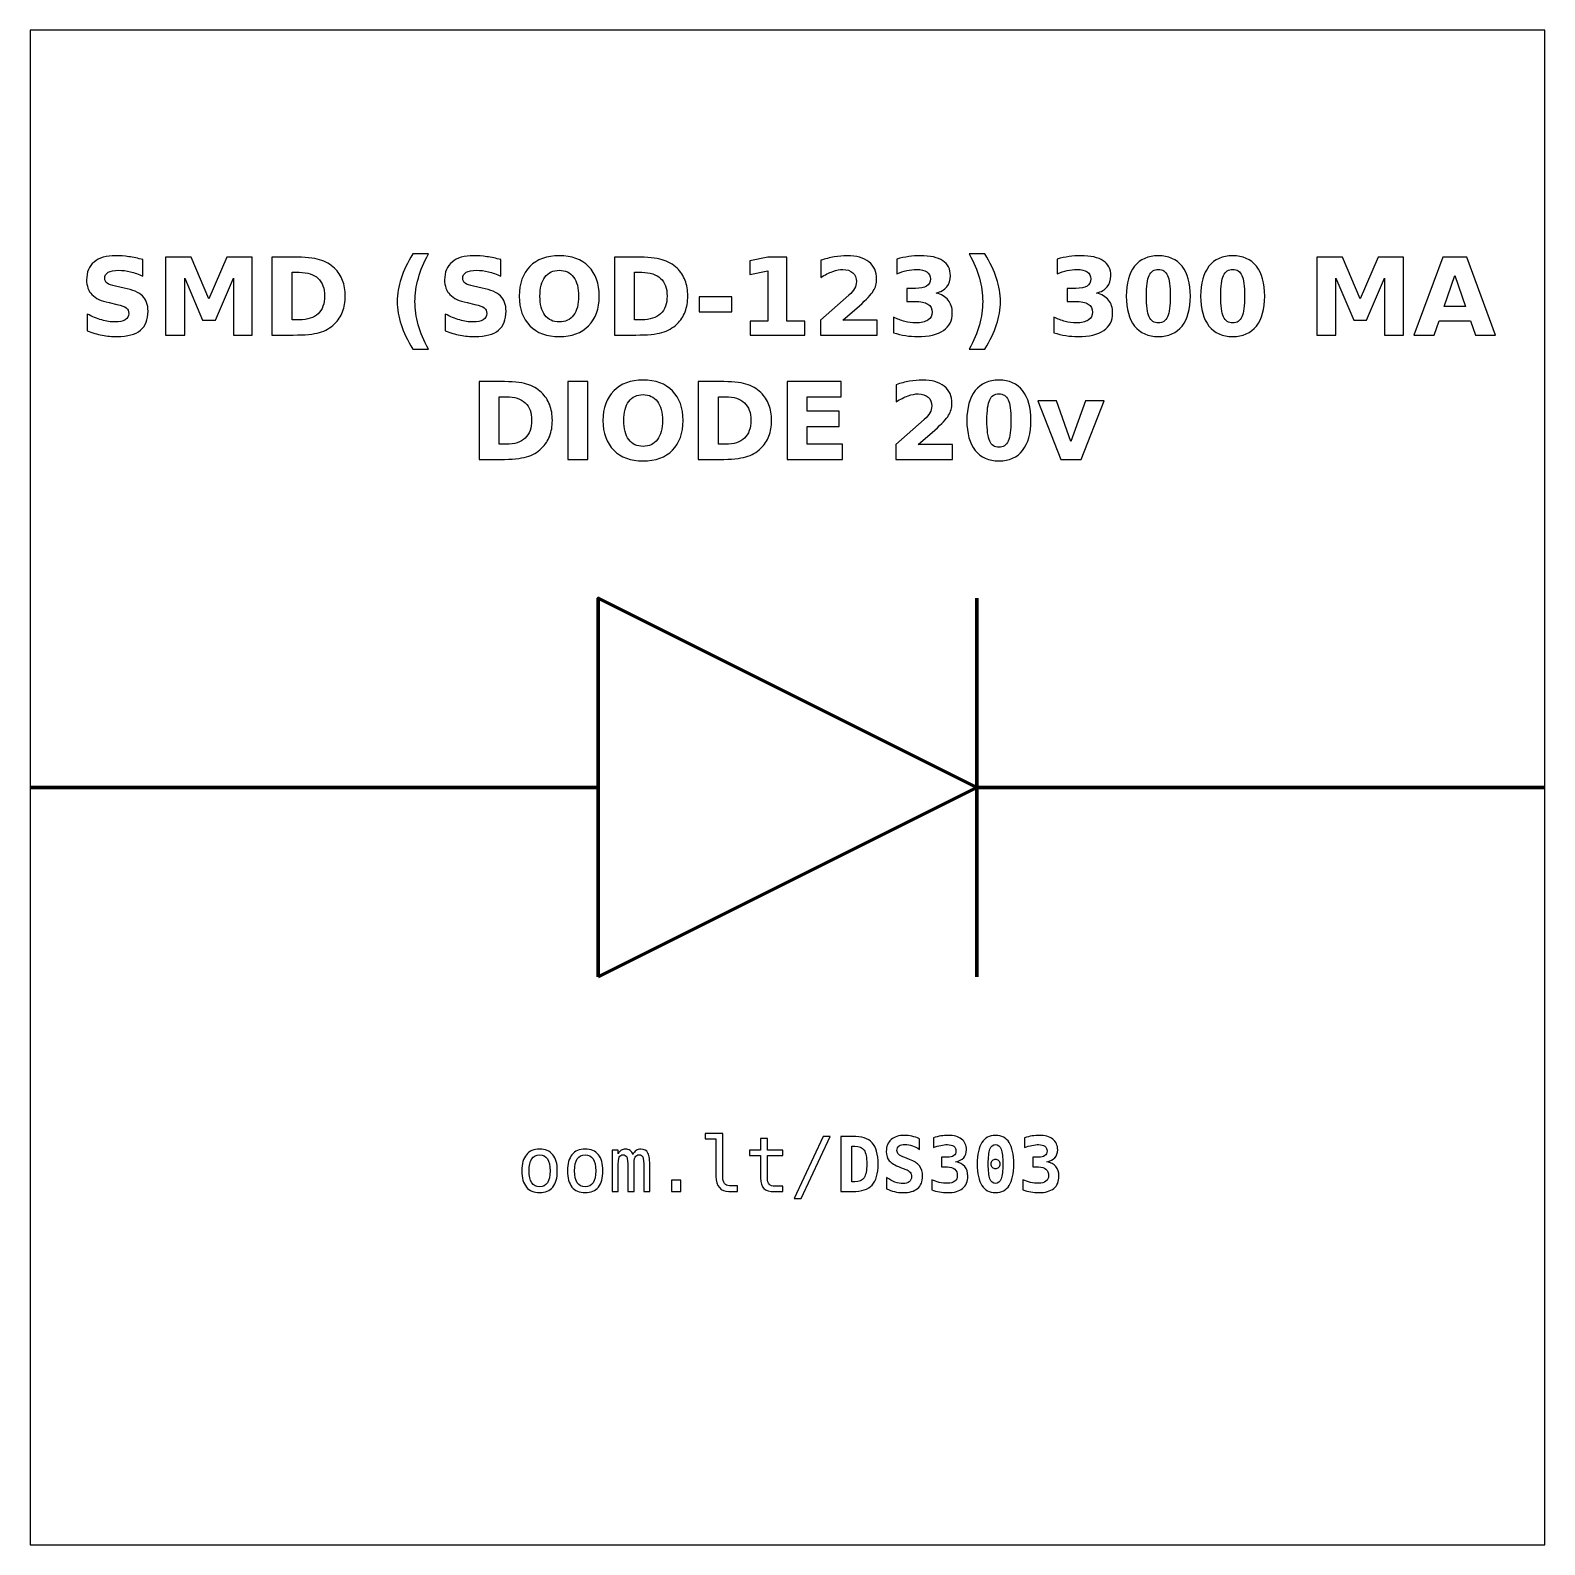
# Model space of a CAD drawing. Header units: centimetres. Extents: x -11.5 to -9.5, y -15.85 to -13.85.
import ezdxf

# ---------------------------------------------------------------- set-up
doc = ezdxf.new("R2010")
doc.units = ezdxf.units.CM
doc.header["$MEASUREMENT"] = 0
doc.layers.add('Layer 1', color=7, linetype='Continuous')

msp = doc.modelspace()

# ---------------------------------------------------------------- linework, layer by layer
at = {"layer": 'Layer 1', "color": 7}
msp.add_open_spline([(-11.5, -13.85), (-11.5, -13.85), (-9.5, -13.85), (-9.5, -13.85), (-9.5, -13.85), (-9.5, -13.85), (-9.5, -15.85), (-9.5, -15.85), (-9.5, -15.85), (-9.5, -15.85), (-11.5, -15.85), (-11.5, -15.85), (-11.5, -15.85), (-11.5, -15.85), (-11.5, -13.85), (-11.5, -13.85)], degree=3, knots=[0, 0, 0, 0, 0.25, 0.25, 0.25, 0.25, 0.5, 0.5, 0.5, 0.5, 0.75, 0.75, 0.75, 0.75, 1, 1, 1, 1], dxfattribs=at)
at = {"layer": 'Layer 1', "color": 250}
for points, knots in [([(-11.35125, -14.15284), (-11.35125, -14.15284), (-11.35125, -14.17459), (-11.35125, -14.17459), (-11.35125, -14.17459), (-11.3569, -14.17207), (-11.36242, -14.17017), (-11.36778, -14.16888), (-11.36778, -14.16888), (-11.37317, -14.16758), (-11.37825, -14.16695), (-11.38302, -14.16695), (-11.38302, -14.16695), (-11.38935, -14.16695), (-11.39405, -14.16782), (-11.39709, -14.16956), (-11.39709, -14.16956), (-11.40012, -14.17132), (-11.40163, -14.17403), (-11.40163, -14.1777), (-11.40163, -14.1777), (-11.40163, -14.18045), (-11.40062, -14.18261), (-11.39857, -14.18414), (-11.39857, -14.18414), (-11.39652, -14.18567), (-11.39281, -14.18701), (-11.38742, -14.18811), (-11.38742, -14.18811), (-11.38742, -14.18811), (-11.37613, -14.19037), (-11.37613, -14.19037), (-11.37613, -14.19037), (-11.36468, -14.19268), (-11.35657, -14.19616), (-11.35175, -14.20086), (-11.35175, -14.20086), (-11.34692, -14.20554), (-11.3445, -14.2122), (-11.3445, -14.22083), (-11.3445, -14.22083), (-11.3445, -14.23219), (-11.34786, -14.24063), (-11.35459, -14.24616), (-11.35459, -14.24616), (-11.36132, -14.25168), (-11.37159, -14.25446), (-11.38542, -14.25446), (-11.38542, -14.25446), (-11.39196, -14.25446), (-11.3985, -14.25385), (-11.40506, -14.2526), (-11.40506, -14.2526), (-11.41162, -14.25135), (-11.41821, -14.24952), (-11.42477, -14.2471), (-11.42477, -14.2471), (-11.42477, -14.2471), (-11.42477, -14.22471), (-11.42477, -14.22471), (-11.42477, -14.22471), (-11.41821, -14.22819), (-11.41186, -14.23082), (-11.40572, -14.23259), (-11.40572, -14.23259), (-11.39958, -14.23435), (-11.39368, -14.23524), (-11.38799, -14.23524), (-11.38799, -14.23524), (-11.3822, -14.23524), (-11.37776, -14.23428), (-11.37468, -14.23235), (-11.37468, -14.23235), (-11.37159, -14.23042), (-11.37007, -14.22767), (-11.37007, -14.22407), (-11.37007, -14.22407), (-11.37007, -14.22087), (-11.3711, -14.21838), (-11.37319, -14.21664), (-11.37319, -14.21664), (-11.37529, -14.2149), (-11.37945, -14.21333), (-11.38571, -14.21196), (-11.38571, -14.21196), (-11.38571, -14.21196), (-11.39598, -14.20968), (-11.39598, -14.20968), (-11.39598, -14.20968), (-11.40626, -14.20747), (-11.41379, -14.20397), (-11.41854, -14.19914), (-11.41854, -14.19914), (-11.42329, -14.19432), (-11.42566, -14.18781), (-11.42566, -14.17965), (-11.42566, -14.17965), (-11.42566, -14.16939), (-11.42235, -14.16151), (-11.41574, -14.15601), (-11.41574, -14.15601), (-11.40913, -14.15048), (-11.39963, -14.14773), (-11.38721, -14.14773), (-11.38721, -14.14773), (-11.38157, -14.14773), (-11.37576, -14.14816), (-11.36978, -14.149), (-11.36978, -14.149), (-11.36381, -14.14985), (-11.35763, -14.15112), (-11.35125, -14.15284)], [0, 0, 0, 0, 0.0357143, 0.0357143, 0.0357143, 0.0357143, 0.0714286, 0.0714286, 0.0714286, 0.0714286, 0.1071429, 0.1071429, 0.1071429, 0.1071429, 0.1428571, 0.1428571, 0.1428571, 0.1428571, 0.1785714, 0.1785714, 0.1785714, 0.1785714, 0.2142857, 0.2142857, 0.2142857, 0.2142857, 0.25, 0.25, 0.25, 0.25, 0.2857143, 0.2857143, 0.2857143, 0.2857143, 0.3214286, 0.3214286, 0.3214286, 0.3214286, 0.3571429, 0.3571429, 0.3571429, 0.3571429, 0.3928571, 0.3928571, 0.3928571, 0.3928571, 0.4285714, 0.4285714, 0.4285714, 0.4285714, 0.4642857, 0.4642857, 0.4642857, 0.4642857, 0.5, 0.5, 0.5, 0.5, 0.5357143, 0.5357143, 0.5357143, 0.5357143, 0.5714286, 0.5714286, 0.5714286, 0.5714286, 0.6071429, 0.6071429, 0.6071429, 0.6071429, 0.6428571, 0.6428571, 0.6428571, 0.6428571, 0.6785714, 0.6785714, 0.6785714, 0.6785714, 0.7142857, 0.7142857, 0.7142857, 0.7142857, 0.75, 0.75, 0.75, 0.75, 0.7857143, 0.7857143, 0.7857143, 0.7857143, 0.8214286, 0.8214286, 0.8214286, 0.8214286, 0.8571429, 0.8571429, 0.8571429, 0.8571429, 0.8928571, 0.8928571, 0.8928571, 0.8928571, 0.9285714, 0.9285714, 0.9285714, 0.9285714, 0.9642857, 0.9642857, 0.9642857, 0.9642857, 1, 1, 1, 1]), ([(-11.32122, -14.14959), (-11.32122, -14.14959), (-11.28747, -14.14959), (-11.28747, -14.14959), (-11.28747, -14.14959), (-11.28747, -14.14959), (-11.26402, -14.20465), (-11.26402, -14.20465), (-11.26402, -14.20465), (-11.26402, -14.20465), (-11.24046, -14.14959), (-11.24046, -14.14959), (-11.24046, -14.14959), (-11.24046, -14.14959), (-11.20678, -14.14959), (-11.20678, -14.14959), (-11.20678, -14.14959), (-11.20678, -14.14959), (-11.20678, -14.25246), (-11.20678, -14.25246), (-11.20678, -14.25246), (-11.20678, -14.25246), (-11.23185, -14.25246), (-11.23185, -14.25246), (-11.23185, -14.25246), (-11.23185, -14.25246), (-11.23185, -14.17722), (-11.23185, -14.17722), (-11.23185, -14.17722), (-11.23185, -14.17722), (-11.25556, -14.23268), (-11.25556, -14.23268), (-11.25556, -14.23268), (-11.25556, -14.23268), (-11.27237, -14.23268), (-11.27237, -14.23268), (-11.27237, -14.23268), (-11.27237, -14.23268), (-11.29608, -14.17722), (-11.29608, -14.17722), (-11.29608, -14.17722), (-11.29608, -14.17722), (-11.29608, -14.25246), (-11.29608, -14.25246), (-11.29608, -14.25246), (-11.29608, -14.25246), (-11.32122, -14.25246), (-11.32122, -14.25246), (-11.32122, -14.25246), (-11.32122, -14.25246), (-11.32122, -14.14959), (-11.32122, -14.14959)], [0, 0, 0, 0, 0.0769231, 0.0769231, 0.0769231, 0.0769231, 0.1538462, 0.1538462, 0.1538462, 0.1538462, 0.2307692, 0.2307692, 0.2307692, 0.2307692, 0.3076923, 0.3076923, 0.3076923, 0.3076923, 0.3846154, 0.3846154, 0.3846154, 0.3846154, 0.4615385, 0.4615385, 0.4615385, 0.4615385, 0.5384615, 0.5384615, 0.5384615, 0.5384615, 0.6153846, 0.6153846, 0.6153846, 0.6153846, 0.6923077, 0.6923077, 0.6923077, 0.6923077, 0.7692308, 0.7692308, 0.7692308, 0.7692308, 0.8461538, 0.8461538, 0.8461538, 0.8461538, 0.9230769, 0.9230769, 0.9230769, 0.9230769, 1, 1, 1, 1]), ([(-11.18079, -14.14959), (-11.18079, -14.14959), (-11.1528, -14.14959), (-11.1528, -14.14959), (-11.1528, -14.14959), (-11.13719, -14.14959), (-11.12557, -14.1507), (-11.11793, -14.15293), (-11.11793, -14.15293), (-11.11028, -14.15516), (-11.10372, -14.15893), (-11.09824, -14.16427), (-11.09824, -14.16427), (-11.09342, -14.1689), (-11.08985, -14.17426), (-11.08749, -14.18033), (-11.08749, -14.18033), (-11.08517, -14.18637), (-11.08399, -14.19324), (-11.08399, -14.20093), (-11.08399, -14.20093), (-11.08399, -14.20869), (-11.08517, -14.21561), (-11.08749, -14.2217), (-11.08749, -14.2217), (-11.08985, -14.22779), (-11.09342, -14.23315), (-11.09824, -14.23778), (-11.09824, -14.23778), (-11.10377, -14.24312), (-11.11038, -14.24689), (-11.11809, -14.24912), (-11.11809, -14.24912), (-11.12581, -14.25135), (-11.13738, -14.25246), (-11.1528, -14.25246), (-11.1528, -14.25246), (-11.1528, -14.25246), (-11.18079, -14.25246), (-11.18079, -14.25246), (-11.18079, -14.25246), (-11.18079, -14.25246), (-11.18079, -14.14959), (-11.18079, -14.14959)], [0, 0, 0, 0, 0.0909091, 0.0909091, 0.0909091, 0.0909091, 0.1818182, 0.1818182, 0.1818182, 0.1818182, 0.2727273, 0.2727273, 0.2727273, 0.2727273, 0.3636364, 0.3636364, 0.3636364, 0.3636364, 0.4545455, 0.4545455, 0.4545455, 0.4545455, 0.5454545, 0.5454545, 0.5454545, 0.5454545, 0.6363636, 0.6363636, 0.6363636, 0.6363636, 0.7272727, 0.7272727, 0.7272727, 0.7272727, 0.8181818, 0.8181818, 0.8181818, 0.8181818, 0.9090909, 0.9090909, 0.9090909, 0.9090909, 1, 1, 1, 1]), ([(-10.9743, -14.27106), (-10.9743, -14.27106), (-10.99476, -14.27106), (-10.99476, -14.27106), (-10.99476, -14.27106), (-11.00179, -14.25973), (-11.00699, -14.24893), (-11.01033, -14.2387), (-11.01033, -14.2387), (-11.01369, -14.22849), (-11.01536, -14.21836), (-11.01536, -14.20829), (-11.01536, -14.20829), (-11.01536, -14.19823), (-11.01367, -14.18804), (-11.01031, -14.17774), (-11.01031, -14.17774), (-11.00692, -14.16742), (-11.00175, -14.15665), (-10.99476, -14.14538), (-10.99476, -14.14538), (-10.99476, -14.14538), (-10.9743, -14.14538), (-10.9743, -14.14538), (-10.9743, -14.14538), (-10.98018, -14.15627), (-10.98458, -14.16692), (-10.98752, -14.17732), (-10.98752, -14.17732), (-10.99046, -14.18771), (-10.99194, -14.19799), (-10.99194, -14.20815), (-10.99194, -14.20815), (-10.99194, -14.21831), (-10.99048, -14.22859), (-10.98757, -14.23903), (-10.98757, -14.23903), (-10.98465, -14.24945), (-10.98023, -14.26013), (-10.9743, -14.27106)], [0, 0, 0, 0, 0.1, 0.1, 0.1, 0.1, 0.2, 0.2, 0.2, 0.2, 0.3, 0.3, 0.3, 0.3, 0.4, 0.4, 0.4, 0.4, 0.5, 0.5, 0.5, 0.5, 0.6, 0.6, 0.6, 0.6, 0.7, 0.7, 0.7, 0.7, 0.8, 0.8, 0.8, 0.8, 0.9, 0.9, 0.9, 0.9, 1, 1, 1, 1]), ([(-10.87846, -14.15284), (-10.87846, -14.15284), (-10.87846, -14.17459), (-10.87846, -14.17459), (-10.87846, -14.17459), (-10.88411, -14.17207), (-10.88963, -14.17017), (-10.89499, -14.16888), (-10.89499, -14.16888), (-10.90038, -14.16758), (-10.90546, -14.16695), (-10.91023, -14.16695), (-10.91023, -14.16695), (-10.91656, -14.16695), (-10.92126, -14.16782), (-10.9243, -14.16956), (-10.9243, -14.16956), (-10.92733, -14.17132), (-10.92884, -14.17403), (-10.92884, -14.1777), (-10.92884, -14.1777), (-10.92884, -14.18045), (-10.92783, -14.18261), (-10.92578, -14.18414), (-10.92578, -14.18414), (-10.92373, -14.18567), (-10.92002, -14.18701), (-10.91463, -14.18811), (-10.91463, -14.18811), (-10.91463, -14.18811), (-10.90334, -14.19037), (-10.90334, -14.19037), (-10.90334, -14.19037), (-10.89189, -14.19268), (-10.88378, -14.19616), (-10.87896, -14.20086), (-10.87896, -14.20086), (-10.87413, -14.20554), (-10.87171, -14.2122), (-10.87171, -14.22083), (-10.87171, -14.22083), (-10.87171, -14.23219), (-10.87507, -14.24063), (-10.8818, -14.24616), (-10.8818, -14.24616), (-10.88853, -14.25168), (-10.8988, -14.25446), (-10.91263, -14.25446), (-10.91263, -14.25446), (-10.91917, -14.25446), (-10.92571, -14.25385), (-10.93227, -14.2526), (-10.93227, -14.2526), (-10.93883, -14.25135), (-10.94542, -14.24952), (-10.95198, -14.2471), (-10.95198, -14.2471), (-10.95198, -14.2471), (-10.95198, -14.22471), (-10.95198, -14.22471), (-10.95198, -14.22471), (-10.94542, -14.22819), (-10.93907, -14.23082), (-10.93293, -14.23259), (-10.93293, -14.23259), (-10.92679, -14.23435), (-10.92089, -14.23524), (-10.9152, -14.23524), (-10.9152, -14.23524), (-10.90941, -14.23524), (-10.90497, -14.23428), (-10.90189, -14.23235), (-10.90189, -14.23235), (-10.8988, -14.23042), (-10.89728, -14.22767), (-10.89728, -14.22407), (-10.89728, -14.22407), (-10.89728, -14.22087), (-10.89831, -14.21838), (-10.9004, -14.21664), (-10.9004, -14.21664), (-10.9025, -14.2149), (-10.90666, -14.21333), (-10.91292, -14.21196), (-10.91292, -14.21196), (-10.91292, -14.21196), (-10.92319, -14.20968), (-10.92319, -14.20968), (-10.92319, -14.20968), (-10.93347, -14.20747), (-10.941, -14.20397), (-10.94575, -14.19914), (-10.94575, -14.19914), (-10.9505, -14.19432), (-10.95287, -14.18781), (-10.95287, -14.17965), (-10.95287, -14.17965), (-10.95287, -14.16939), (-10.94956, -14.16151), (-10.94295, -14.15601), (-10.94295, -14.15601), (-10.93634, -14.15048), (-10.92684, -14.14773), (-10.91442, -14.14773), (-10.91442, -14.14773), (-10.90878, -14.14773), (-10.90297, -14.14816), (-10.89699, -14.149), (-10.89699, -14.149), (-10.89102, -14.14985), (-10.88484, -14.15112), (-10.87846, -14.15284)], [0, 0, 0, 0, 0.0357143, 0.0357143, 0.0357143, 0.0357143, 0.0714286, 0.0714286, 0.0714286, 0.0714286, 0.1071429, 0.1071429, 0.1071429, 0.1071429, 0.1428571, 0.1428571, 0.1428571, 0.1428571, 0.1785714, 0.1785714, 0.1785714, 0.1785714, 0.2142857, 0.2142857, 0.2142857, 0.2142857, 0.25, 0.25, 0.25, 0.25, 0.2857143, 0.2857143, 0.2857143, 0.2857143, 0.3214286, 0.3214286, 0.3214286, 0.3214286, 0.3571429, 0.3571429, 0.3571429, 0.3571429, 0.3928571, 0.3928571, 0.3928571, 0.3928571, 0.4285714, 0.4285714, 0.4285714, 0.4285714, 0.4642857, 0.4642857, 0.4642857, 0.4642857, 0.5, 0.5, 0.5, 0.5, 0.5357143, 0.5357143, 0.5357143, 0.5357143, 0.5714286, 0.5714286, 0.5714286, 0.5714286, 0.6071429, 0.6071429, 0.6071429, 0.6071429, 0.6428571, 0.6428571, 0.6428571, 0.6428571, 0.6785714, 0.6785714, 0.6785714, 0.6785714, 0.7142857, 0.7142857, 0.7142857, 0.7142857, 0.75, 0.75, 0.75, 0.75, 0.7857143, 0.7857143, 0.7857143, 0.7857143, 0.8214286, 0.8214286, 0.8214286, 0.8214286, 0.8571429, 0.8571429, 0.8571429, 0.8571429, 0.8928571, 0.8928571, 0.8928571, 0.8928571, 0.9285714, 0.9285714, 0.9285714, 0.9285714, 0.9642857, 0.9642857, 0.9642857, 0.9642857, 1, 1, 1, 1]), ([(-10.80144, -14.14773), (-10.78491, -14.14773), (-10.77195, -14.15246), (-10.76259, -14.16194), (-10.76259, -14.16194), (-10.75321, -14.17139), (-10.74853, -14.18444), (-10.74853, -14.20112), (-10.74853, -14.20112), (-10.74853, -14.21775), (-10.75321, -14.2308), (-10.76259, -14.24025), (-10.76259, -14.24025), (-10.77195, -14.24973), (-10.78491, -14.25446), (-10.80144, -14.25446), (-10.80144, -14.25446), (-10.81793, -14.25446), (-10.83086, -14.24973), (-10.84027, -14.24025), (-10.84027, -14.24025), (-10.84965, -14.2308), (-10.85436, -14.21775), (-10.85436, -14.20112), (-10.85436, -14.20112), (-10.85436, -14.18444), (-10.84965, -14.17139), (-10.84027, -14.16194), (-10.84027, -14.16194), (-10.83086, -14.15246), (-10.81793, -14.14773), (-10.80144, -14.14773)], [0, 0, 0, 0, 0.125, 0.125, 0.125, 0.125, 0.25, 0.25, 0.25, 0.25, 0.375, 0.375, 0.375, 0.375, 0.5, 0.5, 0.5, 0.5, 0.625, 0.625, 0.625, 0.625, 0.75, 0.75, 0.75, 0.75, 0.875, 0.875, 0.875, 0.875, 1, 1, 1, 1]), ([(-10.72846, -14.14959), (-10.72846, -14.14959), (-10.70047, -14.14959), (-10.70047, -14.14959), (-10.70047, -14.14959), (-10.68486, -14.14959), (-10.67324, -14.1507), (-10.6656, -14.15293), (-10.6656, -14.15293), (-10.65795, -14.15516), (-10.65139, -14.15893), (-10.64591, -14.16427), (-10.64591, -14.16427), (-10.64109, -14.1689), (-10.63752, -14.17426), (-10.63516, -14.18033), (-10.63516, -14.18033), (-10.63284, -14.18637), (-10.63166, -14.19324), (-10.63166, -14.20093), (-10.63166, -14.20093), (-10.63166, -14.20869), (-10.63284, -14.21561), (-10.63516, -14.2217), (-10.63516, -14.2217), (-10.63752, -14.22779), (-10.64109, -14.23315), (-10.64591, -14.23778), (-10.64591, -14.23778), (-10.65144, -14.24312), (-10.65805, -14.24689), (-10.66576, -14.24912), (-10.66576, -14.24912), (-10.67348, -14.25135), (-10.68505, -14.25246), (-10.70047, -14.25246), (-10.70047, -14.25246), (-10.70047, -14.25246), (-10.72846, -14.25246), (-10.72846, -14.25246), (-10.72846, -14.25246), (-10.72846, -14.25246), (-10.72846, -14.14959), (-10.72846, -14.14959)], [0, 0, 0, 0, 0.0909091, 0.0909091, 0.0909091, 0.0909091, 0.1818182, 0.1818182, 0.1818182, 0.1818182, 0.2727273, 0.2727273, 0.2727273, 0.2727273, 0.3636364, 0.3636364, 0.3636364, 0.3636364, 0.4545455, 0.4545455, 0.4545455, 0.4545455, 0.5454545, 0.5454545, 0.5454545, 0.5454545, 0.6363636, 0.6363636, 0.6363636, 0.6363636, 0.7272727, 0.7272727, 0.7272727, 0.7272727, 0.8181818, 0.8181818, 0.8181818, 0.8181818, 0.9090909, 0.9090909, 0.9090909, 0.9090909, 1, 1, 1, 1]), ([(-10.54921, -14.23414), (-10.54921, -14.23414), (-10.52578, -14.23414), (-10.52578, -14.23414), (-10.52578, -14.23414), (-10.52578, -14.23414), (-10.52578, -14.16765), (-10.52578, -14.16765), (-10.52578, -14.16765), (-10.52578, -14.16765), (-10.54982, -14.17262), (-10.54982, -14.17262), (-10.54982, -14.17262), (-10.54982, -14.17262), (-10.54982, -14.15455), (-10.54982, -14.15455), (-10.54982, -14.15455), (-10.54982, -14.15455), (-10.52592, -14.14959), (-10.52592, -14.14959), (-10.52592, -14.14959), (-10.52592, -14.14959), (-10.50071, -14.14959), (-10.50071, -14.14959), (-10.50071, -14.14959), (-10.50071, -14.14959), (-10.50071, -14.23414), (-10.50071, -14.23414), (-10.50071, -14.23414), (-10.50071, -14.23414), (-10.47729, -14.23414), (-10.47729, -14.23414), (-10.47729, -14.23414), (-10.47729, -14.23414), (-10.47729, -14.25246), (-10.47729, -14.25246), (-10.47729, -14.25246), (-10.47729, -14.25246), (-10.54921, -14.25246), (-10.54921, -14.25246), (-10.54921, -14.25246), (-10.54921, -14.25246), (-10.54921, -14.23414), (-10.54921, -14.23414)], [0, 0, 0, 0, 0.0909091, 0.0909091, 0.0909091, 0.0909091, 0.1818182, 0.1818182, 0.1818182, 0.1818182, 0.2727273, 0.2727273, 0.2727273, 0.2727273, 0.3636364, 0.3636364, 0.3636364, 0.3636364, 0.4545455, 0.4545455, 0.4545455, 0.4545455, 0.5454545, 0.5454545, 0.5454545, 0.5454545, 0.6363636, 0.6363636, 0.6363636, 0.6363636, 0.7272727, 0.7272727, 0.7272727, 0.7272727, 0.8181818, 0.8181818, 0.8181818, 0.8181818, 0.9090909, 0.9090909, 0.9090909, 0.9090909, 1, 1, 1, 1]), ([(-10.42689, -14.23296), (-10.42689, -14.23296), (-10.38161, -14.23296), (-10.38161, -14.23296), (-10.38161, -14.23296), (-10.38161, -14.23296), (-10.38161, -14.25246), (-10.38161, -14.25246), (-10.38161, -14.25246), (-10.38161, -14.25246), (-10.45638, -14.25246), (-10.45638, -14.25246), (-10.45638, -14.25246), (-10.45638, -14.25246), (-10.45638, -14.23296), (-10.45638, -14.23296), (-10.45638, -14.23296), (-10.45638, -14.23296), (-10.41882, -14.19983), (-10.41882, -14.19983), (-10.41882, -14.19983), (-10.41546, -14.19679), (-10.41299, -14.19383), (-10.41139, -14.19094), (-10.41139, -14.19094), (-10.40977, -14.18804), (-10.40897, -14.18503), (-10.40897, -14.1819), (-10.40897, -14.1819), (-10.40897, -14.17708), (-10.41059, -14.1732), (-10.41383, -14.17026), (-10.41383, -14.17026), (-10.41706, -14.16732), (-10.42136, -14.16587), (-10.42675, -14.16587), (-10.42675, -14.16587), (-10.43088, -14.16587), (-10.4354, -14.16676), (-10.44032, -14.16852), (-10.44032, -14.16852), (-10.44523, -14.17029), (-10.4505, -14.17292), (-10.4561, -14.1764), (-10.4561, -14.1764), (-10.4561, -14.1764), (-10.4561, -14.1538), (-10.4561, -14.1538), (-10.4561, -14.1538), (-10.45012, -14.15183), (-10.44422, -14.15032), (-10.43839, -14.14929), (-10.43839, -14.14929), (-10.43255, -14.14825), (-10.42684, -14.14773), (-10.42122, -14.14773), (-10.42122, -14.14773), (-10.40892, -14.14773), (-10.39935, -14.15044), (-10.39253, -14.15587), (-10.39253, -14.15587), (-10.38571, -14.16128), (-10.3823, -14.16883), (-10.3823, -14.17854), (-10.3823, -14.17854), (-10.3823, -14.18414), (-10.38375, -14.18936), (-10.38665, -14.19421), (-10.38665, -14.19421), (-10.38954, -14.19905), (-10.39563, -14.20554), (-10.4049, -14.21368), (-10.4049, -14.21368), (-10.4049, -14.21368), (-10.42689, -14.23296), (-10.42689, -14.23296)], [0, 0, 0, 0, 0.0526316, 0.0526316, 0.0526316, 0.0526316, 0.1052632, 0.1052632, 0.1052632, 0.1052632, 0.1578947, 0.1578947, 0.1578947, 0.1578947, 0.2105263, 0.2105263, 0.2105263, 0.2105263, 0.2631579, 0.2631579, 0.2631579, 0.2631579, 0.3157895, 0.3157895, 0.3157895, 0.3157895, 0.3684211, 0.3684211, 0.3684211, 0.3684211, 0.4210526, 0.4210526, 0.4210526, 0.4210526, 0.4736842, 0.4736842, 0.4736842, 0.4736842, 0.5263158, 0.5263158, 0.5263158, 0.5263158, 0.5789474, 0.5789474, 0.5789474, 0.5789474, 0.6315789, 0.6315789, 0.6315789, 0.6315789, 0.6842105, 0.6842105, 0.6842105, 0.6842105, 0.7368421, 0.7368421, 0.7368421, 0.7368421, 0.7894737, 0.7894737, 0.7894737, 0.7894737, 0.8421053, 0.8421053, 0.8421053, 0.8421053, 0.8947368, 0.8947368, 0.8947368, 0.8947368, 0.9473684, 0.9473684, 0.9473684, 0.9473684, 1, 1, 1, 1]), ([(-10.30363, -14.19698), (-10.29671, -14.19877), (-10.29142, -14.2019), (-10.28782, -14.20632), (-10.28782, -14.20632), (-10.28422, -14.21076), (-10.28241, -14.21638), (-10.28241, -14.22323), (-10.28241, -14.22323), (-10.28241, -14.23343), (-10.28632, -14.24119), (-10.29412, -14.24651), (-10.29412, -14.24651), (-10.30193, -14.2518), (-10.31332, -14.25446), (-10.3283, -14.25446), (-10.3283, -14.25446), (-10.33359, -14.25446), (-10.33888, -14.25404), (-10.3442, -14.25319), (-10.3442, -14.25319), (-10.34949, -14.25234), (-10.35473, -14.25105), (-10.35993, -14.24936), (-10.35993, -14.24936), (-10.35993, -14.24936), (-10.35993, -14.22889), (-10.35993, -14.22889), (-10.35993, -14.22889), (-10.35497, -14.23136), (-10.35005, -14.23325), (-10.34516, -14.23452), (-10.34516, -14.23452), (-10.34027, -14.23576), (-10.33545, -14.2364), (-10.33072, -14.2364), (-10.33072, -14.2364), (-10.32369, -14.2364), (-10.3183, -14.23517), (-10.31456, -14.23275), (-10.31456, -14.23275), (-10.31082, -14.23031), (-10.30894, -14.22683), (-10.30894, -14.22226), (-10.30894, -14.22226), (-10.30894, -14.21758), (-10.31087, -14.21403), (-10.3147, -14.21163), (-10.3147, -14.21163), (-10.31854, -14.20921), (-10.3242, -14.20801), (-10.33168, -14.20801), (-10.33168, -14.20801), (-10.33168, -14.20801), (-10.34229, -14.20801), (-10.34229, -14.20801), (-10.34229, -14.20801), (-10.34229, -14.20801), (-10.34229, -14.19091), (-10.34229, -14.19091), (-10.34229, -14.19091), (-10.34229, -14.19091), (-10.33114, -14.19091), (-10.33114, -14.19091), (-10.33114, -14.19091), (-10.32446, -14.19091), (-10.31952, -14.18988), (-10.31626, -14.18778), (-10.31626, -14.18778), (-10.31299, -14.18569), (-10.31136, -14.18252), (-10.31136, -14.17826), (-10.31136, -14.17826), (-10.31136, -14.17431), (-10.31294, -14.17125), (-10.31611, -14.16911), (-10.31611, -14.16911), (-10.31929, -14.16695), (-10.32376, -14.16587), (-10.32954, -14.16587), (-10.32954, -14.16587), (-10.33382, -14.16587), (-10.33813, -14.16634), (-10.3425, -14.1673), (-10.3425, -14.1673), (-10.34685, -14.16826), (-10.35118, -14.1697), (-10.35551, -14.17158), (-10.35551, -14.17158), (-10.35551, -14.17158), (-10.35551, -14.15215), (-10.35551, -14.15215), (-10.35551, -14.15215), (-10.35026, -14.15067), (-10.34509, -14.14957), (-10.33994, -14.14884), (-10.33994, -14.14884), (-10.33479, -14.14811), (-10.32976, -14.14773), (-10.32479, -14.14773), (-10.32479, -14.14773), (-10.31143, -14.14773), (-10.30142, -14.14992), (-10.29478, -14.15432), (-10.29478, -14.15432), (-10.28815, -14.15869), (-10.28484, -14.1653), (-10.28484, -14.17412), (-10.28484, -14.17412), (-10.28484, -14.18012), (-10.28641, -14.18506), (-10.28959, -14.18889), (-10.28959, -14.18889), (-10.29276, -14.19272), (-10.29744, -14.19543), (-10.30363, -14.19698)], [0, 0, 0, 0, 0.0344828, 0.0344828, 0.0344828, 0.0344828, 0.0689655, 0.0689655, 0.0689655, 0.0689655, 0.1034483, 0.1034483, 0.1034483, 0.1034483, 0.137931, 0.137931, 0.137931, 0.137931, 0.1724138, 0.1724138, 0.1724138, 0.1724138, 0.2068966, 0.2068966, 0.2068966, 0.2068966, 0.2413793, 0.2413793, 0.2413793, 0.2413793, 0.2758621, 0.2758621, 0.2758621, 0.2758621, 0.3103448, 0.3103448, 0.3103448, 0.3103448, 0.3448276, 0.3448276, 0.3448276, 0.3448276, 0.3793103, 0.3793103, 0.3793103, 0.3793103, 0.4137931, 0.4137931, 0.4137931, 0.4137931, 0.4482759, 0.4482759, 0.4482759, 0.4482759, 0.4827586, 0.4827586, 0.4827586, 0.4827586, 0.5172414, 0.5172414, 0.5172414, 0.5172414, 0.5517241, 0.5517241, 0.5517241, 0.5517241, 0.5862069, 0.5862069, 0.5862069, 0.5862069, 0.6206897, 0.6206897, 0.6206897, 0.6206897, 0.6551724, 0.6551724, 0.6551724, 0.6551724, 0.6896552, 0.6896552, 0.6896552, 0.6896552, 0.7241379, 0.7241379, 0.7241379, 0.7241379, 0.7586207, 0.7586207, 0.7586207, 0.7586207, 0.7931034, 0.7931034, 0.7931034, 0.7931034, 0.8275862, 0.8275862, 0.8275862, 0.8275862, 0.862069, 0.862069, 0.862069, 0.862069, 0.8965517, 0.8965517, 0.8965517, 0.8965517, 0.9310345, 0.9310345, 0.9310345, 0.9310345, 0.9655172, 0.9655172, 0.9655172, 0.9655172, 1, 1, 1, 1]), ([(-10.25988, -14.27106), (-10.254, -14.26013), (-10.24958, -14.24945), (-10.24664, -14.23903), (-10.24664, -14.23903), (-10.2437, -14.22859), (-10.24224, -14.21831), (-10.24224, -14.20815), (-10.24224, -14.20815), (-10.24224, -14.19799), (-10.2437, -14.18771), (-10.24664, -14.17732), (-10.24664, -14.17732), (-10.24958, -14.16692), (-10.254, -14.15627), (-10.25988, -14.14538), (-10.25988, -14.14538), (-10.25988, -14.14538), (-10.23942, -14.14538), (-10.23942, -14.14538), (-10.23942, -14.14538), (-10.23244, -14.15665), (-10.22726, -14.16742), (-10.22387, -14.17774), (-10.22387, -14.17774), (-10.22051, -14.18804), (-10.21882, -14.19823), (-10.21882, -14.20829), (-10.21882, -14.20829), (-10.21882, -14.21836), (-10.22049, -14.22849), (-10.22385, -14.2387), (-10.22385, -14.2387), (-10.22719, -14.24893), (-10.23239, -14.25973), (-10.23942, -14.27106), (-10.23942, -14.27106), (-10.23942, -14.27106), (-10.25988, -14.27106), (-10.25988, -14.27106)], [0, 0, 0, 0, 0.1, 0.1, 0.1, 0.1, 0.2, 0.2, 0.2, 0.2, 0.3, 0.3, 0.3, 0.3, 0.4, 0.4, 0.4, 0.4, 0.5, 0.5, 0.5, 0.5, 0.6, 0.6, 0.6, 0.6, 0.7, 0.7, 0.7, 0.7, 0.8, 0.8, 0.8, 0.8, 0.9, 0.9, 0.9, 0.9, 1, 1, 1, 1]), ([(-10.09182, -14.19698), (-10.0849, -14.19877), (-10.07961, -14.2019), (-10.07601, -14.20632), (-10.07601, -14.20632), (-10.07241, -14.21076), (-10.0706, -14.21638), (-10.0706, -14.22323), (-10.0706, -14.22323), (-10.0706, -14.23343), (-10.07451, -14.24119), (-10.08231, -14.24651), (-10.08231, -14.24651), (-10.09012, -14.2518), (-10.10151, -14.25446), (-10.11649, -14.25446), (-10.11649, -14.25446), (-10.12178, -14.25446), (-10.12707, -14.25404), (-10.13239, -14.25319), (-10.13239, -14.25319), (-10.13768, -14.25234), (-10.14292, -14.25105), (-10.14812, -14.24936), (-10.14812, -14.24936), (-10.14812, -14.24936), (-10.14812, -14.22889), (-10.14812, -14.22889), (-10.14812, -14.22889), (-10.14316, -14.23136), (-10.13824, -14.23325), (-10.13335, -14.23452), (-10.13335, -14.23452), (-10.12846, -14.23576), (-10.12364, -14.2364), (-10.11891, -14.2364), (-10.11891, -14.2364), (-10.11188, -14.2364), (-10.10649, -14.23517), (-10.10275, -14.23275), (-10.10275, -14.23275), (-10.09901, -14.23031), (-10.09713, -14.22683), (-10.09713, -14.22226), (-10.09713, -14.22226), (-10.09713, -14.21758), (-10.09906, -14.21403), (-10.10289, -14.21163), (-10.10289, -14.21163), (-10.10673, -14.20921), (-10.11239, -14.20801), (-10.11987, -14.20801), (-10.11987, -14.20801), (-10.11987, -14.20801), (-10.13048, -14.20801), (-10.13048, -14.20801), (-10.13048, -14.20801), (-10.13048, -14.20801), (-10.13048, -14.19091), (-10.13048, -14.19091), (-10.13048, -14.19091), (-10.13048, -14.19091), (-10.11933, -14.19091), (-10.11933, -14.19091), (-10.11933, -14.19091), (-10.11265, -14.19091), (-10.10771, -14.18988), (-10.10445, -14.18778), (-10.10445, -14.18778), (-10.10118, -14.18569), (-10.09955, -14.18252), (-10.09955, -14.17826), (-10.09955, -14.17826), (-10.09955, -14.17431), (-10.10113, -14.17125), (-10.1043, -14.16911), (-10.1043, -14.16911), (-10.10748, -14.16695), (-10.11195, -14.16587), (-10.11773, -14.16587), (-10.11773, -14.16587), (-10.12201, -14.16587), (-10.12632, -14.16634), (-10.13069, -14.1673), (-10.13069, -14.1673), (-10.13504, -14.16826), (-10.13937, -14.1697), (-10.1437, -14.17158), (-10.1437, -14.17158), (-10.1437, -14.17158), (-10.1437, -14.15215), (-10.1437, -14.15215), (-10.1437, -14.15215), (-10.13845, -14.15067), (-10.13328, -14.14957), (-10.12813, -14.14884), (-10.12813, -14.14884), (-10.12298, -14.14811), (-10.11795, -14.14773), (-10.11298, -14.14773), (-10.11298, -14.14773), (-10.09962, -14.14773), (-10.08961, -14.14992), (-10.08297, -14.15432), (-10.08297, -14.15432), (-10.07634, -14.15869), (-10.07303, -14.1653), (-10.07303, -14.17412), (-10.07303, -14.17412), (-10.07303, -14.18012), (-10.0746, -14.18506), (-10.07778, -14.18889), (-10.07778, -14.18889), (-10.08095, -14.19272), (-10.08563, -14.19543), (-10.09182, -14.19698)], [0, 0, 0, 0, 0.0344828, 0.0344828, 0.0344828, 0.0344828, 0.0689655, 0.0689655, 0.0689655, 0.0689655, 0.1034483, 0.1034483, 0.1034483, 0.1034483, 0.137931, 0.137931, 0.137931, 0.137931, 0.1724138, 0.1724138, 0.1724138, 0.1724138, 0.2068966, 0.2068966, 0.2068966, 0.2068966, 0.2413793, 0.2413793, 0.2413793, 0.2413793, 0.2758621, 0.2758621, 0.2758621, 0.2758621, 0.3103448, 0.3103448, 0.3103448, 0.3103448, 0.3448276, 0.3448276, 0.3448276, 0.3448276, 0.3793103, 0.3793103, 0.3793103, 0.3793103, 0.4137931, 0.4137931, 0.4137931, 0.4137931, 0.4482759, 0.4482759, 0.4482759, 0.4482759, 0.4827586, 0.4827586, 0.4827586, 0.4827586, 0.5172414, 0.5172414, 0.5172414, 0.5172414, 0.5517241, 0.5517241, 0.5517241, 0.5517241, 0.5862069, 0.5862069, 0.5862069, 0.5862069, 0.6206897, 0.6206897, 0.6206897, 0.6206897, 0.6551724, 0.6551724, 0.6551724, 0.6551724, 0.6896552, 0.6896552, 0.6896552, 0.6896552, 0.7241379, 0.7241379, 0.7241379, 0.7241379, 0.7586207, 0.7586207, 0.7586207, 0.7586207, 0.7931034, 0.7931034, 0.7931034, 0.7931034, 0.8275862, 0.8275862, 0.8275862, 0.8275862, 0.862069, 0.862069, 0.862069, 0.862069, 0.8965517, 0.8965517, 0.8965517, 0.8965517, 0.9310345, 0.9310345, 0.9310345, 0.9310345, 0.9655172, 0.9655172, 0.9655172, 0.9655172, 1, 1, 1, 1]), ([(-9.96792, -14.20112), (-9.96792, -14.21817), (-9.97159, -14.23132), (-9.97895, -14.24058), (-9.97895, -14.24058), (-9.98629, -14.24983), (-9.99673, -14.25446), (-10.01023, -14.25446), (-10.01023, -14.25446), (-10.02378, -14.25446), (-10.03424, -14.24983), (-10.04158, -14.24058), (-10.04158, -14.24058), (-10.04894, -14.23132), (-10.05261, -14.21817), (-10.05261, -14.20112), (-10.05261, -14.20112), (-10.05261, -14.18405), (-10.04894, -14.17087), (-10.04158, -14.16161), (-10.04158, -14.16161), (-10.03424, -14.15237), (-10.02378, -14.14773), (-10.01023, -14.14773), (-10.01023, -14.14773), (-9.99673, -14.14773), (-9.98629, -14.15237), (-9.97895, -14.16161), (-9.97895, -14.16161), (-9.97159, -14.17087), (-9.96792, -14.18405), (-9.96792, -14.20112)], [0, 0, 0, 0, 0.125, 0.125, 0.125, 0.125, 0.25, 0.25, 0.25, 0.25, 0.375, 0.375, 0.375, 0.375, 0.5, 0.5, 0.5, 0.5, 0.625, 0.625, 0.625, 0.625, 0.75, 0.75, 0.75, 0.75, 0.875, 0.875, 0.875, 0.875, 1, 1, 1, 1]), ([(-9.86973, -14.20112), (-9.86973, -14.21817), (-9.8734, -14.23132), (-9.88076, -14.24058), (-9.88076, -14.24058), (-9.8881, -14.24983), (-9.89854, -14.25446), (-9.91204, -14.25446), (-9.91204, -14.25446), (-9.92559, -14.25446), (-9.93605, -14.24983), (-9.94339, -14.24058), (-9.94339, -14.24058), (-9.95075, -14.23132), (-9.95442, -14.21817), (-9.95442, -14.20112), (-9.95442, -14.20112), (-9.95442, -14.18405), (-9.95075, -14.17087), (-9.94339, -14.16161), (-9.94339, -14.16161), (-9.93605, -14.15237), (-9.92559, -14.14773), (-9.91204, -14.14773), (-9.91204, -14.14773), (-9.89854, -14.14773), (-9.8881, -14.15237), (-9.88076, -14.16161), (-9.88076, -14.16161), (-9.8734, -14.17087), (-9.86973, -14.18405), (-9.86973, -14.20112)], [0, 0, 0, 0, 0.125, 0.125, 0.125, 0.125, 0.25, 0.25, 0.25, 0.25, 0.375, 0.375, 0.375, 0.375, 0.5, 0.5, 0.5, 0.5, 0.625, 0.625, 0.625, 0.625, 0.75, 0.75, 0.75, 0.75, 0.875, 0.875, 0.875, 0.875, 1, 1, 1, 1]), ([(-9.80089, -14.14959), (-9.80089, -14.14959), (-9.76714, -14.14959), (-9.76714, -14.14959), (-9.76714, -14.14959), (-9.76714, -14.14959), (-9.74369, -14.20465), (-9.74369, -14.20465), (-9.74369, -14.20465), (-9.74369, -14.20465), (-9.72013, -14.14959), (-9.72013, -14.14959), (-9.72013, -14.14959), (-9.72013, -14.14959), (-9.68645, -14.14959), (-9.68645, -14.14959), (-9.68645, -14.14959), (-9.68645, -14.14959), (-9.68645, -14.25246), (-9.68645, -14.25246), (-9.68645, -14.25246), (-9.68645, -14.25246), (-9.71152, -14.25246), (-9.71152, -14.25246), (-9.71152, -14.25246), (-9.71152, -14.25246), (-9.71152, -14.17722), (-9.71152, -14.17722), (-9.71152, -14.17722), (-9.71152, -14.17722), (-9.73523, -14.23268), (-9.73523, -14.23268), (-9.73523, -14.23268), (-9.73523, -14.23268), (-9.75204, -14.23268), (-9.75204, -14.23268), (-9.75204, -14.23268), (-9.75204, -14.23268), (-9.77575, -14.17722), (-9.77575, -14.17722), (-9.77575, -14.17722), (-9.77575, -14.17722), (-9.77575, -14.25246), (-9.77575, -14.25246), (-9.77575, -14.25246), (-9.77575, -14.25246), (-9.80089, -14.25246), (-9.80089, -14.25246), (-9.80089, -14.25246), (-9.80089, -14.25246), (-9.80089, -14.14959), (-9.80089, -14.14959)], [0, 0, 0, 0, 0.0769231, 0.0769231, 0.0769231, 0.0769231, 0.1538462, 0.1538462, 0.1538462, 0.1538462, 0.2307692, 0.2307692, 0.2307692, 0.2307692, 0.3076923, 0.3076923, 0.3076923, 0.3076923, 0.3846154, 0.3846154, 0.3846154, 0.3846154, 0.4615385, 0.4615385, 0.4615385, 0.4615385, 0.5384615, 0.5384615, 0.5384615, 0.5384615, 0.6153846, 0.6153846, 0.6153846, 0.6153846, 0.6923077, 0.6923077, 0.6923077, 0.6923077, 0.7692308, 0.7692308, 0.7692308, 0.7692308, 0.8461538, 0.8461538, 0.8461538, 0.8461538, 0.9230769, 0.9230769, 0.9230769, 0.9230769, 1, 1, 1, 1]), ([(-9.59804, -14.23374), (-9.59804, -14.23374), (-9.63953, -14.23374), (-9.63953, -14.23374), (-9.63953, -14.23374), (-9.63953, -14.23374), (-9.64607, -14.25246), (-9.64607, -14.25246), (-9.64607, -14.25246), (-9.64607, -14.25246), (-9.67274, -14.25246), (-9.67274, -14.25246), (-9.67274, -14.25246), (-9.67274, -14.25246), (-9.63464, -14.14959), (-9.63464, -14.14959), (-9.63464, -14.14959), (-9.63464, -14.14959), (-9.60301, -14.14959), (-9.60301, -14.14959), (-9.60301, -14.14959), (-9.60301, -14.14959), (-9.56491, -14.25246), (-9.56491, -14.25246), (-9.56491, -14.25246), (-9.56491, -14.25246), (-9.59158, -14.25246), (-9.59158, -14.25246), (-9.59158, -14.25246), (-9.59158, -14.25246), (-9.59804, -14.23374), (-9.59804, -14.23374)], [0, 0, 0, 0, 0.125, 0.125, 0.125, 0.125, 0.25, 0.25, 0.25, 0.25, 0.375, 0.375, 0.375, 0.375, 0.5, 0.5, 0.5, 0.5, 0.625, 0.625, 0.625, 0.625, 0.75, 0.75, 0.75, 0.75, 0.875, 0.875, 0.875, 0.875, 1, 1, 1, 1]), ([(-11.15426, -14.16965), (-11.15426, -14.16965), (-11.15426, -14.2324), (-11.15426, -14.2324), (-11.15426, -14.2324), (-11.15426, -14.2324), (-11.14476, -14.2324), (-11.14476, -14.2324), (-11.14476, -14.2324), (-11.13392, -14.2324), (-11.12564, -14.22972), (-11.11993, -14.22433), (-11.11993, -14.22433), (-11.11421, -14.21897), (-11.11134, -14.21116), (-11.11134, -14.20093), (-11.11134, -14.20093), (-11.11134, -14.19072), (-11.11419, -14.18296), (-11.11988, -14.17765), (-11.11988, -14.17765), (-11.12557, -14.17231), (-11.13387, -14.16965), (-11.14476, -14.16965), (-11.14476, -14.16965), (-11.14476, -14.16965), (-11.15426, -14.16965), (-11.15426, -14.16965)], [0, 0, 0, 0, 0.1428571, 0.1428571, 0.1428571, 0.1428571, 0.2857143, 0.2857143, 0.2857143, 0.2857143, 0.4285714, 0.4285714, 0.4285714, 0.4285714, 0.5714286, 0.5714286, 0.5714286, 0.5714286, 0.7142857, 0.7142857, 0.7142857, 0.7142857, 0.8571429, 0.8571429, 0.8571429, 0.8571429, 1, 1, 1, 1]), ([(-10.80144, -14.16695), (-10.80953, -14.16695), (-10.81579, -14.16993), (-10.82026, -14.17591), (-10.82026, -14.17591), (-10.8247, -14.18188), (-10.82694, -14.19028), (-10.82694, -14.20112), (-10.82694, -14.20112), (-10.82694, -14.21194), (-10.8247, -14.22031), (-10.82026, -14.22628), (-10.82026, -14.22628), (-10.81579, -14.23226), (-10.80953, -14.23524), (-10.80144, -14.23524), (-10.80144, -14.23524), (-10.7933, -14.23524), (-10.78703, -14.23226), (-10.78256, -14.22628), (-10.78256, -14.22628), (-10.77811, -14.22031), (-10.77588, -14.21194), (-10.77588, -14.20112), (-10.77588, -14.20112), (-10.77588, -14.19028), (-10.77811, -14.18188), (-10.78256, -14.17591), (-10.78256, -14.17591), (-10.78703, -14.16993), (-10.7933, -14.16695), (-10.80144, -14.16695)], [0, 0, 0, 0, 0.125, 0.125, 0.125, 0.125, 0.25, 0.25, 0.25, 0.25, 0.375, 0.375, 0.375, 0.375, 0.5, 0.5, 0.5, 0.5, 0.625, 0.625, 0.625, 0.625, 0.75, 0.75, 0.75, 0.75, 0.875, 0.875, 0.875, 0.875, 1, 1, 1, 1]), ([(-10.70193, -14.16965), (-10.70193, -14.16965), (-10.70193, -14.2324), (-10.70193, -14.2324), (-10.70193, -14.2324), (-10.70193, -14.2324), (-10.69243, -14.2324), (-10.69243, -14.2324), (-10.69243, -14.2324), (-10.68159, -14.2324), (-10.67331, -14.22972), (-10.6676, -14.22433), (-10.6676, -14.22433), (-10.66188, -14.21897), (-10.65901, -14.21116), (-10.65901, -14.20093), (-10.65901, -14.20093), (-10.65901, -14.19072), (-10.66186, -14.18296), (-10.66755, -14.17765), (-10.66755, -14.17765), (-10.67324, -14.17231), (-10.68154, -14.16965), (-10.69243, -14.16965), (-10.69243, -14.16965), (-10.69243, -14.16965), (-10.70193, -14.16965), (-10.70193, -14.16965)], [0, 0, 0, 0, 0.1428571, 0.1428571, 0.1428571, 0.1428571, 0.2857143, 0.2857143, 0.2857143, 0.2857143, 0.4285714, 0.4285714, 0.4285714, 0.4285714, 0.5714286, 0.5714286, 0.5714286, 0.5714286, 0.7142857, 0.7142857, 0.7142857, 0.7142857, 0.8571429, 0.8571429, 0.8571429, 0.8571429, 1, 1, 1, 1]), ([(-9.99445, -14.20093), (-9.99445, -14.18807), (-9.99565, -14.17901), (-9.99807, -14.17374), (-9.99807, -14.17374), (-10.00047, -14.1685), (-10.00454, -14.16587), (-10.01023, -14.16587), (-10.01023, -14.16587), (-10.01592, -14.16587), (-10.01999, -14.1685), (-10.02244, -14.17374), (-10.02244, -14.17374), (-10.02486, -14.17901), (-10.02608, -14.18807), (-10.02608, -14.20093), (-10.02608, -14.20093), (-10.02608, -14.21391), (-10.02486, -14.22309), (-10.02244, -14.2284), (-10.02244, -14.2284), (-10.01999, -14.23374), (-10.01592, -14.2364), (-10.01023, -14.2364), (-10.01023, -14.2364), (-10.00459, -14.2364), (-10.00054, -14.23374), (-9.99809, -14.2284), (-9.99809, -14.2284), (-9.99567, -14.22309), (-9.99445, -14.21391), (-9.99445, -14.20093)], [0, 0, 0, 0, 0.125, 0.125, 0.125, 0.125, 0.25, 0.25, 0.25, 0.25, 0.375, 0.375, 0.375, 0.375, 0.5, 0.5, 0.5, 0.5, 0.625, 0.625, 0.625, 0.625, 0.75, 0.75, 0.75, 0.75, 0.875, 0.875, 0.875, 0.875, 1, 1, 1, 1]), ([(-9.89626, -14.20093), (-9.89626, -14.18807), (-9.89746, -14.17901), (-9.89988, -14.17374), (-9.89988, -14.17374), (-9.90228, -14.1685), (-9.90635, -14.16587), (-9.91204, -14.16587), (-9.91204, -14.16587), (-9.91773, -14.16587), (-9.9218, -14.1685), (-9.92425, -14.17374), (-9.92425, -14.17374), (-9.92667, -14.17901), (-9.92789, -14.18807), (-9.92789, -14.20093), (-9.92789, -14.20093), (-9.92789, -14.21391), (-9.92667, -14.22309), (-9.92425, -14.2284), (-9.92425, -14.2284), (-9.9218, -14.23374), (-9.91773, -14.2364), (-9.91204, -14.2364), (-9.91204, -14.2364), (-9.9064, -14.2364), (-9.90235, -14.23374), (-9.8999, -14.2284), (-9.8999, -14.2284), (-9.89748, -14.22309), (-9.89626, -14.21391), (-9.89626, -14.20093)], [0, 0, 0, 0, 0.125, 0.125, 0.125, 0.125, 0.25, 0.25, 0.25, 0.25, 0.375, 0.375, 0.375, 0.375, 0.5, 0.5, 0.5, 0.5, 0.625, 0.625, 0.625, 0.625, 0.75, 0.75, 0.75, 0.75, 0.875, 0.875, 0.875, 0.875, 1, 1, 1, 1]), ([(-9.63292, -14.21464), (-9.63292, -14.21464), (-9.60472, -14.21464), (-9.60472, -14.21464), (-9.60472, -14.21464), (-9.60472, -14.21464), (-9.61879, -14.17372), (-9.61879, -14.17372), (-9.61879, -14.17372), (-9.61879, -14.17372), (-9.63292, -14.21464), (-9.63292, -14.21464)], [0, 0, 0, 0, 0.3333333, 0.3333333, 0.3333333, 0.3333333, 0.6666667, 0.6666667, 0.6666667, 0.6666667, 1, 1, 1, 1]), ([(-10.61666, -14.20183), (-10.61666, -14.20183), (-10.57338, -14.20183), (-10.57338, -14.20183), (-10.57338, -14.20183), (-10.57338, -14.20183), (-10.57338, -14.22189), (-10.57338, -14.22189), (-10.57338, -14.22189), (-10.57338, -14.22189), (-10.61666, -14.22189), (-10.61666, -14.22189), (-10.61666, -14.22189), (-10.61666, -14.22189), (-10.61666, -14.20183), (-10.61666, -14.20183)], [0, 0, 0, 0, 0.25, 0.25, 0.25, 0.25, 0.5, 0.5, 0.5, 0.5, 0.75, 0.75, 0.75, 0.75, 1, 1, 1, 1]), ([(-10.90734, -14.31384), (-10.90734, -14.31384), (-10.87935, -14.31384), (-10.87935, -14.31384), (-10.87935, -14.31384), (-10.86374, -14.31384), (-10.85212, -14.31495), (-10.84448, -14.31718), (-10.84448, -14.31718), (-10.83683, -14.31941), (-10.83027, -14.32318), (-10.82479, -14.32852), (-10.82479, -14.32852), (-10.81997, -14.33315), (-10.8164, -14.33851), (-10.81404, -14.34458), (-10.81404, -14.34458), (-10.81172, -14.35062), (-10.81054, -14.35749), (-10.81054, -14.36518), (-10.81054, -14.36518), (-10.81054, -14.37294), (-10.81172, -14.37986), (-10.81404, -14.38595), (-10.81404, -14.38595), (-10.8164, -14.39204), (-10.81997, -14.3974), (-10.82479, -14.40203), (-10.82479, -14.40203), (-10.83032, -14.40737), (-10.83693, -14.41114), (-10.84464, -14.41337), (-10.84464, -14.41337), (-10.85236, -14.4156), (-10.86393, -14.41671), (-10.87935, -14.41671), (-10.87935, -14.41671), (-10.87935, -14.41671), (-10.90734, -14.41671), (-10.90734, -14.41671), (-10.90734, -14.41671), (-10.90734, -14.41671), (-10.90734, -14.31384), (-10.90734, -14.31384)], [0, 0, 0, 0, 0.0909091, 0.0909091, 0.0909091, 0.0909091, 0.1818182, 0.1818182, 0.1818182, 0.1818182, 0.2727273, 0.2727273, 0.2727273, 0.2727273, 0.3636364, 0.3636364, 0.3636364, 0.3636364, 0.4545455, 0.4545455, 0.4545455, 0.4545455, 0.5454545, 0.5454545, 0.5454545, 0.5454545, 0.6363636, 0.6363636, 0.6363636, 0.6363636, 0.7272727, 0.7272727, 0.7272727, 0.7272727, 0.8181818, 0.8181818, 0.8181818, 0.8181818, 0.9090909, 0.9090909, 0.9090909, 0.9090909, 1, 1, 1, 1]), ([(-10.79022, -14.31384), (-10.79022, -14.31384), (-10.76369, -14.31384), (-10.76369, -14.31384), (-10.76369, -14.31384), (-10.76369, -14.31384), (-10.76369, -14.41671), (-10.76369, -14.41671), (-10.76369, -14.41671), (-10.76369, -14.41671), (-10.79022, -14.41671), (-10.79022, -14.41671), (-10.79022, -14.41671), (-10.79022, -14.41671), (-10.79022, -14.31384), (-10.79022, -14.31384)], [0, 0, 0, 0, 0.25, 0.25, 0.25, 0.25, 0.5, 0.5, 0.5, 0.5, 0.75, 0.75, 0.75, 0.75, 1, 1, 1, 1]), ([(-10.69074, -14.31198), (-10.67421, -14.31198), (-10.66125, -14.31671), (-10.65189, -14.32619), (-10.65189, -14.32619), (-10.64251, -14.33564), (-10.63783, -14.34869), (-10.63783, -14.36537), (-10.63783, -14.36537), (-10.63783, -14.382), (-10.64251, -14.39505), (-10.65189, -14.4045), (-10.65189, -14.4045), (-10.66125, -14.41398), (-10.67421, -14.41871), (-10.69074, -14.41871), (-10.69074, -14.41871), (-10.70723, -14.41871), (-10.72016, -14.41398), (-10.72957, -14.4045), (-10.72957, -14.4045), (-10.73895, -14.39505), (-10.74366, -14.382), (-10.74366, -14.36537), (-10.74366, -14.36537), (-10.74366, -14.34869), (-10.73895, -14.33564), (-10.72957, -14.32619), (-10.72957, -14.32619), (-10.72016, -14.31671), (-10.70723, -14.31198), (-10.69074, -14.31198)], [0, 0, 0, 0, 0.125, 0.125, 0.125, 0.125, 0.25, 0.25, 0.25, 0.25, 0.375, 0.375, 0.375, 0.375, 0.5, 0.5, 0.5, 0.5, 0.625, 0.625, 0.625, 0.625, 0.75, 0.75, 0.75, 0.75, 0.875, 0.875, 0.875, 0.875, 1, 1, 1, 1]), ([(-10.61776, -14.31384), (-10.61776, -14.31384), (-10.58977, -14.31384), (-10.58977, -14.31384), (-10.58977, -14.31384), (-10.57416, -14.31384), (-10.56254, -14.31495), (-10.5549, -14.31718), (-10.5549, -14.31718), (-10.54725, -14.31941), (-10.54069, -14.32318), (-10.53521, -14.32852), (-10.53521, -14.32852), (-10.53039, -14.33315), (-10.52682, -14.33851), (-10.52446, -14.34458), (-10.52446, -14.34458), (-10.52214, -14.35062), (-10.52096, -14.35749), (-10.52096, -14.36518), (-10.52096, -14.36518), (-10.52096, -14.37294), (-10.52214, -14.37986), (-10.52446, -14.38595), (-10.52446, -14.38595), (-10.52682, -14.39204), (-10.53039, -14.3974), (-10.53521, -14.40203), (-10.53521, -14.40203), (-10.54074, -14.40737), (-10.54735, -14.41114), (-10.55506, -14.41337), (-10.55506, -14.41337), (-10.56278, -14.4156), (-10.57435, -14.41671), (-10.58977, -14.41671), (-10.58977, -14.41671), (-10.58977, -14.41671), (-10.61776, -14.41671), (-10.61776, -14.41671), (-10.61776, -14.41671), (-10.61776, -14.41671), (-10.61776, -14.31384), (-10.61776, -14.31384)], [0, 0, 0, 0, 0.0909091, 0.0909091, 0.0909091, 0.0909091, 0.1818182, 0.1818182, 0.1818182, 0.1818182, 0.2727273, 0.2727273, 0.2727273, 0.2727273, 0.3636364, 0.3636364, 0.3636364, 0.3636364, 0.4545455, 0.4545455, 0.4545455, 0.4545455, 0.5454545, 0.5454545, 0.5454545, 0.5454545, 0.6363636, 0.6363636, 0.6363636, 0.6363636, 0.7272727, 0.7272727, 0.7272727, 0.7272727, 0.8181818, 0.8181818, 0.8181818, 0.8181818, 0.9090909, 0.9090909, 0.9090909, 0.9090909, 1, 1, 1, 1]), ([(-10.50064, -14.31384), (-10.50064, -14.31384), (-10.42905, -14.31384), (-10.42905, -14.31384), (-10.42905, -14.31384), (-10.42905, -14.31384), (-10.42905, -14.3339), (-10.42905, -14.3339), (-10.42905, -14.3339), (-10.42905, -14.3339), (-10.47411, -14.3339), (-10.47411, -14.3339), (-10.47411, -14.3339), (-10.47411, -14.3339), (-10.47411, -14.35305), (-10.47411, -14.35305), (-10.47411, -14.35305), (-10.47411, -14.35305), (-10.43176, -14.35305), (-10.43176, -14.35305), (-10.43176, -14.35305), (-10.43176, -14.35305), (-10.43176, -14.37311), (-10.43176, -14.37311), (-10.43176, -14.37311), (-10.43176, -14.37311), (-10.47411, -14.37311), (-10.47411, -14.37311), (-10.47411, -14.37311), (-10.47411, -14.37311), (-10.47411, -14.39665), (-10.47411, -14.39665), (-10.47411, -14.39665), (-10.47411, -14.39665), (-10.42755, -14.39665), (-10.42755, -14.39665), (-10.42755, -14.39665), (-10.42755, -14.39665), (-10.42755, -14.41671), (-10.42755, -14.41671), (-10.42755, -14.41671), (-10.42755, -14.41671), (-10.50064, -14.41671), (-10.50064, -14.41671), (-10.50064, -14.41671), (-10.50064, -14.41671), (-10.50064, -14.31384), (-10.50064, -14.31384)], [0, 0, 0, 0, 0.0833333, 0.0833333, 0.0833333, 0.0833333, 0.1666667, 0.1666667, 0.1666667, 0.1666667, 0.25, 0.25, 0.25, 0.25, 0.3333333, 0.3333333, 0.3333333, 0.3333333, 0.4166667, 0.4166667, 0.4166667, 0.4166667, 0.5, 0.5, 0.5, 0.5, 0.5833333, 0.5833333, 0.5833333, 0.5833333, 0.6666667, 0.6666667, 0.6666667, 0.6666667, 0.75, 0.75, 0.75, 0.75, 0.8333333, 0.8333333, 0.8333333, 0.8333333, 0.9166667, 0.9166667, 0.9166667, 0.9166667, 1, 1, 1, 1]), ([(-10.32741, -14.39721), (-10.32741, -14.39721), (-10.28213, -14.39721), (-10.28213, -14.39721), (-10.28213, -14.39721), (-10.28213, -14.39721), (-10.28213, -14.41671), (-10.28213, -14.41671), (-10.28213, -14.41671), (-10.28213, -14.41671), (-10.3569, -14.41671), (-10.3569, -14.41671), (-10.3569, -14.41671), (-10.3569, -14.41671), (-10.3569, -14.39721), (-10.3569, -14.39721), (-10.3569, -14.39721), (-10.3569, -14.39721), (-10.31934, -14.36408), (-10.31934, -14.36408), (-10.31934, -14.36408), (-10.31598, -14.36104), (-10.31351, -14.35808), (-10.31191, -14.35519), (-10.31191, -14.35519), (-10.31029, -14.35229), (-10.30949, -14.34928), (-10.30949, -14.34615), (-10.30949, -14.34615), (-10.30949, -14.34133), (-10.31111, -14.33745), (-10.31435, -14.33451), (-10.31435, -14.33451), (-10.31758, -14.33157), (-10.32188, -14.33012), (-10.32727, -14.33012), (-10.32727, -14.33012), (-10.3314, -14.33012), (-10.33592, -14.33101), (-10.34084, -14.33277), (-10.34084, -14.33277), (-10.34575, -14.33454), (-10.35102, -14.33717), (-10.35662, -14.34065), (-10.35662, -14.34065), (-10.35662, -14.34065), (-10.35662, -14.31805), (-10.35662, -14.31805), (-10.35662, -14.31805), (-10.35064, -14.31608), (-10.34474, -14.31457), (-10.33891, -14.31354), (-10.33891, -14.31354), (-10.33307, -14.3125), (-10.32736, -14.31198), (-10.32174, -14.31198), (-10.32174, -14.31198), (-10.30944, -14.31198), (-10.29987, -14.31469), (-10.29305, -14.32012), (-10.29305, -14.32012), (-10.28623, -14.32553), (-10.28282, -14.33308), (-10.28282, -14.34279), (-10.28282, -14.34279), (-10.28282, -14.34839), (-10.28427, -14.35361), (-10.28717, -14.35846), (-10.28717, -14.35846), (-10.29006, -14.3633), (-10.29615, -14.36979), (-10.30542, -14.37793), (-10.30542, -14.37793), (-10.30542, -14.37793), (-10.32741, -14.39721), (-10.32741, -14.39721)], [0, 0, 0, 0, 0.0526316, 0.0526316, 0.0526316, 0.0526316, 0.1052632, 0.1052632, 0.1052632, 0.1052632, 0.1578947, 0.1578947, 0.1578947, 0.1578947, 0.2105263, 0.2105263, 0.2105263, 0.2105263, 0.2631579, 0.2631579, 0.2631579, 0.2631579, 0.3157895, 0.3157895, 0.3157895, 0.3157895, 0.3684211, 0.3684211, 0.3684211, 0.3684211, 0.4210526, 0.4210526, 0.4210526, 0.4210526, 0.4736842, 0.4736842, 0.4736842, 0.4736842, 0.5263158, 0.5263158, 0.5263158, 0.5263158, 0.5789474, 0.5789474, 0.5789474, 0.5789474, 0.6315789, 0.6315789, 0.6315789, 0.6315789, 0.6842105, 0.6842105, 0.6842105, 0.6842105, 0.7368421, 0.7368421, 0.7368421, 0.7368421, 0.7894737, 0.7894737, 0.7894737, 0.7894737, 0.8421053, 0.8421053, 0.8421053, 0.8421053, 0.8947368, 0.8947368, 0.8947368, 0.8947368, 0.9473684, 0.9473684, 0.9473684, 0.9473684, 1, 1, 1, 1]), ([(-10.17844, -14.36537), (-10.17844, -14.38242), (-10.18211, -14.39557), (-10.18947, -14.40483), (-10.18947, -14.40483), (-10.19681, -14.41408), (-10.20725, -14.41871), (-10.22075, -14.41871), (-10.22075, -14.41871), (-10.2343, -14.41871), (-10.24476, -14.41408), (-10.2521, -14.40483), (-10.2521, -14.40483), (-10.25946, -14.39557), (-10.26313, -14.38242), (-10.26313, -14.36537), (-10.26313, -14.36537), (-10.26313, -14.3483), (-10.25946, -14.33512), (-10.2521, -14.32586), (-10.2521, -14.32586), (-10.24476, -14.31662), (-10.2343, -14.31198), (-10.22075, -14.31198), (-10.22075, -14.31198), (-10.20725, -14.31198), (-10.19681, -14.31662), (-10.18947, -14.32586), (-10.18947, -14.32586), (-10.18211, -14.33512), (-10.17844, -14.3483), (-10.17844, -14.36537)], [0, 0, 0, 0, 0.125, 0.125, 0.125, 0.125, 0.25, 0.25, 0.25, 0.25, 0.375, 0.375, 0.375, 0.375, 0.5, 0.5, 0.5, 0.5, 0.625, 0.625, 0.625, 0.625, 0.75, 0.75, 0.75, 0.75, 0.875, 0.875, 0.875, 0.875, 1, 1, 1, 1]), ([(-10.88081, -14.3339), (-10.88081, -14.3339), (-10.88081, -14.39665), (-10.88081, -14.39665), (-10.88081, -14.39665), (-10.88081, -14.39665), (-10.87131, -14.39665), (-10.87131, -14.39665), (-10.87131, -14.39665), (-10.86047, -14.39665), (-10.85219, -14.39397), (-10.84648, -14.38858), (-10.84648, -14.38858), (-10.84076, -14.38322), (-10.83789, -14.37541), (-10.83789, -14.36518), (-10.83789, -14.36518), (-10.83789, -14.35497), (-10.84074, -14.34721), (-10.84643, -14.3419), (-10.84643, -14.3419), (-10.85212, -14.33656), (-10.86042, -14.3339), (-10.87131, -14.3339), (-10.87131, -14.3339), (-10.87131, -14.3339), (-10.88081, -14.3339), (-10.88081, -14.3339)], [0, 0, 0, 0, 0.1428571, 0.1428571, 0.1428571, 0.1428571, 0.2857143, 0.2857143, 0.2857143, 0.2857143, 0.4285714, 0.4285714, 0.4285714, 0.4285714, 0.5714286, 0.5714286, 0.5714286, 0.5714286, 0.7142857, 0.7142857, 0.7142857, 0.7142857, 0.8571429, 0.8571429, 0.8571429, 0.8571429, 1, 1, 1, 1]), ([(-10.69074, -14.3312), (-10.69883, -14.3312), (-10.70509, -14.33418), (-10.70956, -14.34016), (-10.70956, -14.34016), (-10.714, -14.34613), (-10.71624, -14.35453), (-10.71624, -14.36537), (-10.71624, -14.36537), (-10.71624, -14.37619), (-10.714, -14.38456), (-10.70956, -14.39053), (-10.70956, -14.39053), (-10.70509, -14.39651), (-10.69883, -14.39949), (-10.69074, -14.39949), (-10.69074, -14.39949), (-10.6826, -14.39949), (-10.67633, -14.39651), (-10.67186, -14.39053), (-10.67186, -14.39053), (-10.66741, -14.38456), (-10.66518, -14.37619), (-10.66518, -14.36537), (-10.66518, -14.36537), (-10.66518, -14.35453), (-10.66741, -14.34613), (-10.67186, -14.34016), (-10.67186, -14.34016), (-10.67633, -14.33418), (-10.6826, -14.3312), (-10.69074, -14.3312)], [0, 0, 0, 0, 0.125, 0.125, 0.125, 0.125, 0.25, 0.25, 0.25, 0.25, 0.375, 0.375, 0.375, 0.375, 0.5, 0.5, 0.5, 0.5, 0.625, 0.625, 0.625, 0.625, 0.75, 0.75, 0.75, 0.75, 0.875, 0.875, 0.875, 0.875, 1, 1, 1, 1]), ([(-10.59123, -14.3339), (-10.59123, -14.3339), (-10.59123, -14.39665), (-10.59123, -14.39665), (-10.59123, -14.39665), (-10.59123, -14.39665), (-10.58173, -14.39665), (-10.58173, -14.39665), (-10.58173, -14.39665), (-10.57089, -14.39665), (-10.56261, -14.39397), (-10.5569, -14.38858), (-10.5569, -14.38858), (-10.55118, -14.38322), (-10.54831, -14.37541), (-10.54831, -14.36518), (-10.54831, -14.36518), (-10.54831, -14.35497), (-10.55116, -14.34721), (-10.55685, -14.3419), (-10.55685, -14.3419), (-10.56254, -14.33656), (-10.57084, -14.3339), (-10.58173, -14.3339), (-10.58173, -14.3339), (-10.58173, -14.3339), (-10.59123, -14.3339), (-10.59123, -14.3339)], [0, 0, 0, 0, 0.1428571, 0.1428571, 0.1428571, 0.1428571, 0.2857143, 0.2857143, 0.2857143, 0.2857143, 0.4285714, 0.4285714, 0.4285714, 0.4285714, 0.5714286, 0.5714286, 0.5714286, 0.5714286, 0.7142857, 0.7142857, 0.7142857, 0.7142857, 0.8571429, 0.8571429, 0.8571429, 0.8571429, 1, 1, 1, 1]), ([(-10.20497, -14.36518), (-10.20497, -14.35232), (-10.20617, -14.34326), (-10.20859, -14.33799), (-10.20859, -14.33799), (-10.21099, -14.33275), (-10.21506, -14.33012), (-10.22075, -14.33012), (-10.22075, -14.33012), (-10.22644, -14.33012), (-10.23051, -14.33275), (-10.23296, -14.33799), (-10.23296, -14.33799), (-10.23538, -14.34326), (-10.2366, -14.35232), (-10.2366, -14.36518), (-10.2366, -14.36518), (-10.2366, -14.37816), (-10.23538, -14.38734), (-10.23296, -14.39265), (-10.23296, -14.39265), (-10.23051, -14.39799), (-10.22644, -14.40065), (-10.22075, -14.40065), (-10.22075, -14.40065), (-10.21511, -14.40065), (-10.21106, -14.39799), (-10.20861, -14.39265), (-10.20861, -14.39265), (-10.20619, -14.38734), (-10.20497, -14.37816), (-10.20497, -14.36518)], [0, 0, 0, 0, 0.125, 0.125, 0.125, 0.125, 0.25, 0.25, 0.25, 0.25, 0.375, 0.375, 0.375, 0.375, 0.5, 0.5, 0.5, 0.5, 0.625, 0.625, 0.625, 0.625, 0.75, 0.75, 0.75, 0.75, 0.875, 0.875, 0.875, 0.875, 1, 1, 1, 1]), ([(-10.16955, -14.33955), (-10.16955, -14.33955), (-10.14488, -14.33955), (-10.14488, -14.33955), (-10.14488, -14.33955), (-10.14488, -14.33955), (-10.12566, -14.39286), (-10.12566, -14.39286), (-10.12566, -14.39286), (-10.12566, -14.39286), (-10.10652, -14.33955), (-10.10652, -14.33955), (-10.10652, -14.33955), (-10.10652, -14.33955), (-10.08178, -14.33955), (-10.08178, -14.33955), (-10.08178, -14.33955), (-10.08178, -14.33955), (-10.11217, -14.41671), (-10.11217, -14.41671), (-10.11217, -14.41671), (-10.11217, -14.41671), (-10.13923, -14.41671), (-10.13923, -14.41671), (-10.13923, -14.41671), (-10.13923, -14.41671), (-10.16955, -14.33955), (-10.16955, -14.33955)], [0, 0, 0, 0, 0.1428571, 0.1428571, 0.1428571, 0.1428571, 0.2857143, 0.2857143, 0.2857143, 0.2857143, 0.4285714, 0.4285714, 0.4285714, 0.4285714, 0.5714286, 0.5714286, 0.5714286, 0.5714286, 0.7142857, 0.7142857, 0.7142857, 0.7142857, 0.8571429, 0.8571429, 0.8571429, 0.8571429, 1, 1, 1, 1]), ([(-10.58546, -15.3638), (-10.58546, -15.36784), (-10.58472, -15.37087), (-10.58324, -15.37292), (-10.58324, -15.37292), (-10.58176, -15.37497), (-10.57957, -15.376), (-10.57667, -15.376), (-10.57667, -15.376), (-10.57667, -15.376), (-10.56617, -15.376), (-10.56617, -15.376), (-10.56617, -15.376), (-10.56617, -15.376), (-10.56617, -15.38362), (-10.56617, -15.38362), (-10.56617, -15.38362), (-10.56617, -15.38362), (-10.57754, -15.38362), (-10.57754, -15.38362), (-10.57754, -15.38362), (-10.58292, -15.38362), (-10.58707, -15.38189), (-10.59002, -15.37844), (-10.59002, -15.37844), (-10.59297, -15.37499), (-10.59444, -15.3701), (-10.59444, -15.3638), (-10.59444, -15.3638), (-10.59444, -15.3638), (-10.59444, -15.31413), (-10.59444, -15.31413), (-10.59444, -15.31413), (-10.59444, -15.31413), (-10.60884, -15.31413), (-10.60884, -15.31413), (-10.60884, -15.31413), (-10.60884, -15.31413), (-10.60884, -15.3071), (-10.60884, -15.3071), (-10.60884, -15.3071), (-10.60884, -15.3071), (-10.58546, -15.3071), (-10.58546, -15.3071), (-10.58546, -15.3071), (-10.58546, -15.3071), (-10.58546, -15.3638), (-10.58546, -15.3638)], [0, 0, 0, 0, 0.0833333, 0.0833333, 0.0833333, 0.0833333, 0.1666667, 0.1666667, 0.1666667, 0.1666667, 0.25, 0.25, 0.25, 0.25, 0.3333333, 0.3333333, 0.3333333, 0.3333333, 0.4166667, 0.4166667, 0.4166667, 0.4166667, 0.5, 0.5, 0.5, 0.5, 0.5833333, 0.5833333, 0.5833333, 0.5833333, 0.6666667, 0.6666667, 0.6666667, 0.6666667, 0.75, 0.75, 0.75, 0.75, 0.8333333, 0.8333333, 0.8333333, 0.8333333, 0.9166667, 0.9166667, 0.9166667, 0.9166667, 1, 1, 1, 1]), ([(-10.52646, -15.3134), (-10.52646, -15.3134), (-10.52646, -15.32893), (-10.52646, -15.32893), (-10.52646, -15.32893), (-10.52646, -15.32893), (-10.50604, -15.32893), (-10.50604, -15.32893), (-10.50604, -15.32893), (-10.50604, -15.32893), (-10.50604, -15.33592), (-10.50604, -15.33592), (-10.50604, -15.33592), (-10.50604, -15.33592), (-10.52646, -15.33592), (-10.52646, -15.33592), (-10.52646, -15.33592), (-10.52646, -15.33592), (-10.52646, -15.3656), (-10.52646, -15.3656), (-10.52646, -15.3656), (-10.52646, -15.36964), (-10.5257, -15.37245), (-10.52416, -15.37404), (-10.52416, -15.37404), (-10.52263, -15.37564), (-10.51996, -15.37644), (-10.51616, -15.37644), (-10.51616, -15.37644), (-10.51616, -15.37644), (-10.50604, -15.37644), (-10.50604, -15.37644), (-10.50604, -15.37644), (-10.50604, -15.37644), (-10.50604, -15.38362), (-10.50604, -15.38362), (-10.50604, -15.38362), (-10.50604, -15.38362), (-10.51703, -15.38362), (-10.51703, -15.38362), (-10.51703, -15.38362), (-10.52378, -15.38362), (-10.52853, -15.38227), (-10.5313, -15.37957), (-10.5313, -15.37957), (-10.53406, -15.37687), (-10.53545, -15.3722), (-10.53545, -15.3656), (-10.53545, -15.3656), (-10.53545, -15.3656), (-10.53545, -15.33592), (-10.53545, -15.33592), (-10.53545, -15.33592), (-10.53545, -15.33592), (-10.55005, -15.33592), (-10.55005, -15.33592), (-10.55005, -15.33592), (-10.55005, -15.33592), (-10.55005, -15.32893), (-10.55005, -15.32893), (-10.55005, -15.32893), (-10.55005, -15.32893), (-10.53545, -15.32893), (-10.53545, -15.32893), (-10.53545, -15.32893), (-10.53545, -15.32893), (-10.53545, -15.3134), (-10.53545, -15.3134), (-10.53545, -15.3134), (-10.53545, -15.3134), (-10.52646, -15.3134), (-10.52646, -15.3134)], [0, 0, 0, 0, 0.0555556, 0.0555556, 0.0555556, 0.0555556, 0.1111111, 0.1111111, 0.1111111, 0.1111111, 0.1666667, 0.1666667, 0.1666667, 0.1666667, 0.2222222, 0.2222222, 0.2222222, 0.2222222, 0.2777778, 0.2777778, 0.2777778, 0.2777778, 0.3333333, 0.3333333, 0.3333333, 0.3333333, 0.3888889, 0.3888889, 0.3888889, 0.3888889, 0.4444444, 0.4444444, 0.4444444, 0.4444444, 0.5, 0.5, 0.5, 0.5, 0.5555556, 0.5555556, 0.5555556, 0.5555556, 0.6111111, 0.6111111, 0.6111111, 0.6111111, 0.6666667, 0.6666667, 0.6666667, 0.6666667, 0.7222222, 0.7222222, 0.7222222, 0.7222222, 0.7777778, 0.7777778, 0.7777778, 0.7777778, 0.8333333, 0.8333333, 0.8333333, 0.8333333, 0.8888889, 0.8888889, 0.8888889, 0.8888889, 0.9444444, 0.9444444, 0.9444444, 0.9444444, 1, 1, 1, 1]), ([(-10.45282, -15.31071), (-10.45282, -15.31071), (-10.44353, -15.31071), (-10.44353, -15.31071), (-10.44353, -15.31071), (-10.44353, -15.31071), (-10.48192, -15.3929), (-10.48192, -15.3929), (-10.48192, -15.3929), (-10.48192, -15.3929), (-10.49126, -15.3929), (-10.49126, -15.3929), (-10.49126, -15.3929), (-10.49126, -15.3929), (-10.45282, -15.31071), (-10.45282, -15.31071)], [0, 0, 0, 0, 0.25, 0.25, 0.25, 0.25, 0.5, 0.5, 0.5, 0.5, 0.75, 0.75, 0.75, 0.75, 1, 1, 1, 1]), ([(-10.42935, -15.31071), (-10.42935, -15.31071), (-10.41391, -15.31071), (-10.41391, -15.31071), (-10.41391, -15.31071), (-10.40201, -15.31071), (-10.39343, -15.31355), (-10.38819, -15.31923), (-10.38819, -15.31923), (-10.38294, -15.32491), (-10.38032, -15.3342), (-10.38032, -15.3471), (-10.38032, -15.3471), (-10.38032, -15.36002), (-10.38294, -15.36934), (-10.38819, -15.37505), (-10.38819, -15.37505), (-10.39343, -15.38077), (-10.40201, -15.38362), (-10.41391, -15.38362), (-10.41391, -15.38362), (-10.41391, -15.38362), (-10.42935, -15.38362), (-10.42935, -15.38362), (-10.42935, -15.38362), (-10.42935, -15.38362), (-10.42935, -15.31071), (-10.42935, -15.31071)], [0, 0, 0, 0, 0.1428571, 0.1428571, 0.1428571, 0.1428571, 0.2857143, 0.2857143, 0.2857143, 0.2857143, 0.4285714, 0.4285714, 0.4285714, 0.4285714, 0.5714286, 0.5714286, 0.5714286, 0.5714286, 0.7142857, 0.7142857, 0.7142857, 0.7142857, 0.8571429, 0.8571429, 0.8571429, 0.8571429, 1, 1, 1, 1]), ([(-10.35092, -15.35163), (-10.35817, -15.34887), (-10.36309, -15.34595), (-10.36567, -15.34292), (-10.36567, -15.34292), (-10.36824, -15.33987), (-10.36952, -15.33578), (-10.36952, -15.33063), (-10.36952, -15.33063), (-10.36952, -15.32403), (-10.3674, -15.31883), (-10.36317, -15.31506), (-10.36317, -15.31506), (-10.35893, -15.31128), (-10.35313, -15.3094), (-10.34573, -15.3094), (-10.34573, -15.3094), (-10.34238, -15.3094), (-10.33903, -15.30978), (-10.33568, -15.31055), (-10.33568, -15.31055), (-10.33232, -15.31131), (-10.329, -15.31243), (-10.32571, -15.31393), (-10.32571, -15.31393), (-10.32571, -15.31393), (-10.32571, -15.328), (-10.32571, -15.328), (-10.32571, -15.328), (-10.32882, -15.32581), (-10.33195, -15.32416), (-10.33513, -15.32301), (-10.33513, -15.32301), (-10.33833, -15.32188), (-10.34148, -15.32131), (-10.34462, -15.32131), (-10.34462, -15.32131), (-10.3481, -15.32131), (-10.35077, -15.32201), (-10.35262, -15.32341), (-10.35262, -15.32341), (-10.35447, -15.32481), (-10.3554, -15.32681), (-10.3554, -15.32941), (-10.3554, -15.32941), (-10.3554, -15.33143), (-10.35472, -15.3331), (-10.35337, -15.33442), (-10.35337, -15.33442), (-10.35202, -15.33573), (-10.3492, -15.3372), (-10.3449, -15.33878), (-10.3449, -15.33878), (-10.3449, -15.33878), (-10.3387, -15.34113), (-10.3387, -15.34113), (-10.3387, -15.34113), (-10.33285, -15.34328), (-10.32853, -15.34613), (-10.32576, -15.34968), (-10.32576, -15.34968), (-10.323, -15.35323), (-10.32161, -15.3577), (-10.32161, -15.3631), (-10.32161, -15.3631), (-10.32161, -15.37047), (-10.32378, -15.37595), (-10.32813, -15.37959), (-10.32813, -15.37959), (-10.33248, -15.38322), (-10.33905, -15.38504), (-10.34783, -15.38504), (-10.34783, -15.38504), (-10.35145, -15.38504), (-10.35507, -15.3846), (-10.3587, -15.38374), (-10.3587, -15.38374), (-10.36232, -15.38287), (-10.36584, -15.3816), (-10.36922, -15.3799), (-10.36922, -15.3799), (-10.36922, -15.3799), (-10.36922, -15.365), (-10.36922, -15.365), (-10.36922, -15.365), (-10.36539, -15.36774), (-10.36165, -15.36979), (-10.35807, -15.37112), (-10.35807, -15.37112), (-10.35447, -15.37245), (-10.35092, -15.37312), (-10.3474, -15.37312), (-10.3474, -15.37312), (-10.34385, -15.37312), (-10.3411, -15.37232), (-10.33915, -15.3707), (-10.33915, -15.3707), (-10.3372, -15.36909), (-10.33622, -15.36683), (-10.33622, -15.36393), (-10.33622, -15.36393), (-10.33622, -15.36175), (-10.33687, -15.35983), (-10.33817, -15.3582), (-10.33817, -15.3582), (-10.33947, -15.35655), (-10.34135, -15.35525), (-10.34383, -15.35432), (-10.34383, -15.35432), (-10.34383, -15.35432), (-10.35092, -15.35163), (-10.35092, -15.35163)], [0, 0, 0, 0, 0.0357143, 0.0357143, 0.0357143, 0.0357143, 0.0714286, 0.0714286, 0.0714286, 0.0714286, 0.1071429, 0.1071429, 0.1071429, 0.1071429, 0.1428571, 0.1428571, 0.1428571, 0.1428571, 0.1785714, 0.1785714, 0.1785714, 0.1785714, 0.2142857, 0.2142857, 0.2142857, 0.2142857, 0.25, 0.25, 0.25, 0.25, 0.2857143, 0.2857143, 0.2857143, 0.2857143, 0.3214286, 0.3214286, 0.3214286, 0.3214286, 0.3571429, 0.3571429, 0.3571429, 0.3571429, 0.3928571, 0.3928571, 0.3928571, 0.3928571, 0.4285714, 0.4285714, 0.4285714, 0.4285714, 0.4642857, 0.4642857, 0.4642857, 0.4642857, 0.5, 0.5, 0.5, 0.5, 0.5357143, 0.5357143, 0.5357143, 0.5357143, 0.5714286, 0.5714286, 0.5714286, 0.5714286, 0.6071429, 0.6071429, 0.6071429, 0.6071429, 0.6428571, 0.6428571, 0.6428571, 0.6428571, 0.6785714, 0.6785714, 0.6785714, 0.6785714, 0.7142857, 0.7142857, 0.7142857, 0.7142857, 0.75, 0.75, 0.75, 0.75, 0.7857143, 0.7857143, 0.7857143, 0.7857143, 0.8214286, 0.8214286, 0.8214286, 0.8214286, 0.8571429, 0.8571429, 0.8571429, 0.8571429, 0.8928571, 0.8928571, 0.8928571, 0.8928571, 0.9285714, 0.9285714, 0.9285714, 0.9285714, 0.9642857, 0.9642857, 0.9642857, 0.9642857, 1, 1, 1, 1]), ([(-10.28881, -15.351), (-10.28881, -15.351), (-10.29652, -15.351), (-10.29652, -15.351), (-10.29652, -15.351), (-10.29652, -15.351), (-10.29652, -15.3383), (-10.29652, -15.3383), (-10.29652, -15.3383), (-10.29652, -15.3383), (-10.28881, -15.3383), (-10.28881, -15.3383), (-10.28881, -15.3383), (-10.28524, -15.3383), (-10.28246, -15.3376), (-10.28049, -15.33618), (-10.28049, -15.33618), (-10.27852, -15.33477), (-10.27754, -15.33276), (-10.27754, -15.3302), (-10.27754, -15.3302), (-10.27754, -15.3275), (-10.27852, -15.32538), (-10.28049, -15.32386), (-10.28049, -15.32386), (-10.28246, -15.32235), (-10.28524, -15.3216), (-10.28881, -15.3216), (-10.28881, -15.3216), (-10.29154, -15.3216), (-10.29447, -15.32195), (-10.29759, -15.32263), (-10.29759, -15.32263), (-10.30073, -15.32331), (-10.30396, -15.32431), (-10.30731, -15.32561), (-10.30731, -15.32561), (-10.30731, -15.32561), (-10.30731, -15.31253), (-10.30731, -15.31253), (-10.30731, -15.31253), (-10.30396, -15.31151), (-10.30066, -15.31075), (-10.29741, -15.3102), (-10.29741, -15.3102), (-10.29414, -15.30966), (-10.29102, -15.3094), (-10.28802, -15.3094), (-10.28802, -15.3094), (-10.28034, -15.3094), (-10.27436, -15.31108), (-10.27007, -15.31443), (-10.27007, -15.31443), (-10.26577, -15.31778), (-10.26362, -15.3224), (-10.26362, -15.3283), (-10.26362, -15.3283), (-10.26362, -15.33261), (-10.26485, -15.33617), (-10.26734, -15.33892), (-10.26734, -15.33892), (-10.26981, -15.34167), (-10.27334, -15.34347), (-10.27792, -15.3443), (-10.27792, -15.3443), (-10.27272, -15.34522), (-10.26874, -15.3473), (-10.26601, -15.35053), (-10.26601, -15.35053), (-10.26327, -15.35377), (-10.2619, -15.35803), (-10.2619, -15.3633), (-10.2619, -15.3633), (-10.2619, -15.37037), (-10.26417, -15.37575), (-10.26869, -15.37947), (-10.26869, -15.37947), (-10.27322, -15.38319), (-10.27979, -15.38504), (-10.28842, -15.38504), (-10.28842, -15.38504), (-10.29209, -15.38504), (-10.29571, -15.38472), (-10.29928, -15.3841), (-10.29928, -15.3841), (-10.30284, -15.38349), (-10.30626, -15.38259), (-10.30951, -15.38142), (-10.30951, -15.38142), (-10.30951, -15.38142), (-10.30951, -15.36804), (-10.30951, -15.36804), (-10.30951, -15.36804), (-10.30644, -15.36957), (-10.30314, -15.37074), (-10.29959, -15.37154), (-10.29959, -15.37154), (-10.29606, -15.37234), (-10.29232, -15.37274), (-10.28842, -15.37274), (-10.28842, -15.37274), (-10.28451, -15.37274), (-10.28142, -15.37184), (-10.27914, -15.37002), (-10.27914, -15.37002), (-10.27686, -15.36822), (-10.27572, -15.36578), (-10.27572, -15.36272), (-10.27572, -15.36272), (-10.27572, -15.35898), (-10.27686, -15.35608), (-10.27914, -15.35405), (-10.27914, -15.35405), (-10.28142, -15.35202), (-10.28464, -15.351), (-10.28881, -15.351)], [0, 0, 0, 0, 0.0344828, 0.0344828, 0.0344828, 0.0344828, 0.0689655, 0.0689655, 0.0689655, 0.0689655, 0.1034483, 0.1034483, 0.1034483, 0.1034483, 0.137931, 0.137931, 0.137931, 0.137931, 0.1724138, 0.1724138, 0.1724138, 0.1724138, 0.2068966, 0.2068966, 0.2068966, 0.2068966, 0.2413793, 0.2413793, 0.2413793, 0.2413793, 0.2758621, 0.2758621, 0.2758621, 0.2758621, 0.3103448, 0.3103448, 0.3103448, 0.3103448, 0.3448276, 0.3448276, 0.3448276, 0.3448276, 0.3793103, 0.3793103, 0.3793103, 0.3793103, 0.4137931, 0.4137931, 0.4137931, 0.4137931, 0.4482759, 0.4482759, 0.4482759, 0.4482759, 0.4827586, 0.4827586, 0.4827586, 0.4827586, 0.5172414, 0.5172414, 0.5172414, 0.5172414, 0.5517241, 0.5517241, 0.5517241, 0.5517241, 0.5862069, 0.5862069, 0.5862069, 0.5862069, 0.6206897, 0.6206897, 0.6206897, 0.6206897, 0.6551724, 0.6551724, 0.6551724, 0.6551724, 0.6896552, 0.6896552, 0.6896552, 0.6896552, 0.7241379, 0.7241379, 0.7241379, 0.7241379, 0.7586207, 0.7586207, 0.7586207, 0.7586207, 0.7931034, 0.7931034, 0.7931034, 0.7931034, 0.8275862, 0.8275862, 0.8275862, 0.8275862, 0.862069, 0.862069, 0.862069, 0.862069, 0.8965517, 0.8965517, 0.8965517, 0.8965517, 0.9310345, 0.9310345, 0.9310345, 0.9310345, 0.9655172, 0.9655172, 0.9655172, 0.9655172, 1, 1, 1, 1]), ([(-10.2494, -15.34723), (-10.2494, -15.33462), (-10.2474, -15.32515), (-10.2434, -15.31885), (-10.2434, -15.31885), (-10.23938, -15.31255), (-10.23336, -15.3094), (-10.22531, -15.3094), (-10.22531, -15.3094), (-10.21725, -15.3094), (-10.21121, -15.31253), (-10.2072, -15.31881), (-10.2072, -15.31881), (-10.20319, -15.3251), (-10.20119, -15.33458), (-10.20119, -15.34723), (-10.20119, -15.34723), (-10.20119, -15.35987), (-10.20319, -15.36934), (-10.2072, -15.37562), (-10.2072, -15.37562), (-10.21121, -15.3819), (-10.21725, -15.38504), (-10.22531, -15.38504), (-10.22531, -15.38504), (-10.23336, -15.38504), (-10.23938, -15.38189), (-10.2434, -15.37559), (-10.2434, -15.37559), (-10.2474, -15.36929), (-10.2494, -15.35983), (-10.2494, -15.34723)], [0, 0, 0, 0, 0.125, 0.125, 0.125, 0.125, 0.25, 0.25, 0.25, 0.25, 0.375, 0.375, 0.375, 0.375, 0.5, 0.5, 0.5, 0.5, 0.625, 0.625, 0.625, 0.625, 0.75, 0.75, 0.75, 0.75, 0.875, 0.875, 0.875, 0.875, 1, 1, 1, 1]), ([(-10.16839, -15.351), (-10.16839, -15.351), (-10.1761, -15.351), (-10.1761, -15.351), (-10.1761, -15.351), (-10.1761, -15.351), (-10.1761, -15.3383), (-10.1761, -15.3383), (-10.1761, -15.3383), (-10.1761, -15.3383), (-10.16839, -15.3383), (-10.16839, -15.3383), (-10.16839, -15.3383), (-10.16482, -15.3383), (-10.16204, -15.3376), (-10.16007, -15.33618), (-10.16007, -15.33618), (-10.1581, -15.33477), (-10.15712, -15.33276), (-10.15712, -15.3302), (-10.15712, -15.3302), (-10.15712, -15.3275), (-10.1581, -15.32538), (-10.16007, -15.32386), (-10.16007, -15.32386), (-10.16204, -15.32235), (-10.16482, -15.3216), (-10.16839, -15.3216), (-10.16839, -15.3216), (-10.17112, -15.3216), (-10.17405, -15.32195), (-10.17717, -15.32263), (-10.17717, -15.32263), (-10.18031, -15.32331), (-10.18354, -15.32431), (-10.18689, -15.32561), (-10.18689, -15.32561), (-10.18689, -15.32561), (-10.18689, -15.31253), (-10.18689, -15.31253), (-10.18689, -15.31253), (-10.18354, -15.31151), (-10.18024, -15.31075), (-10.17699, -15.3102), (-10.17699, -15.3102), (-10.17372, -15.30966), (-10.1706, -15.3094), (-10.1676, -15.3094), (-10.1676, -15.3094), (-10.15992, -15.3094), (-10.15394, -15.31108), (-10.14965, -15.31443), (-10.14965, -15.31443), (-10.14535, -15.31778), (-10.1432, -15.3224), (-10.1432, -15.3283), (-10.1432, -15.3283), (-10.1432, -15.33261), (-10.14443, -15.33617), (-10.14692, -15.33892), (-10.14692, -15.33892), (-10.14939, -15.34167), (-10.15292, -15.34347), (-10.1575, -15.3443), (-10.1575, -15.3443), (-10.1523, -15.34522), (-10.14832, -15.3473), (-10.14559, -15.35053), (-10.14559, -15.35053), (-10.14285, -15.35377), (-10.14148, -15.35803), (-10.14148, -15.3633), (-10.14148, -15.3633), (-10.14148, -15.37037), (-10.14375, -15.37575), (-10.14827, -15.37947), (-10.14827, -15.37947), (-10.1528, -15.38319), (-10.15937, -15.38504), (-10.168, -15.38504), (-10.168, -15.38504), (-10.17167, -15.38504), (-10.17529, -15.38472), (-10.17886, -15.3841), (-10.17886, -15.3841), (-10.18242, -15.38349), (-10.18584, -15.38259), (-10.18909, -15.38142), (-10.18909, -15.38142), (-10.18909, -15.38142), (-10.18909, -15.36804), (-10.18909, -15.36804), (-10.18909, -15.36804), (-10.18602, -15.36957), (-10.18272, -15.37074), (-10.17917, -15.37154), (-10.17917, -15.37154), (-10.17564, -15.37234), (-10.1719, -15.37274), (-10.168, -15.37274), (-10.168, -15.37274), (-10.16409, -15.37274), (-10.161, -15.37184), (-10.15872, -15.37002), (-10.15872, -15.37002), (-10.15644, -15.36822), (-10.1553, -15.36578), (-10.1553, -15.36272), (-10.1553, -15.36272), (-10.1553, -15.35898), (-10.15644, -15.35608), (-10.15872, -15.35405), (-10.15872, -15.35405), (-10.161, -15.35202), (-10.16422, -15.351), (-10.16839, -15.351)], [0, 0, 0, 0, 0.0344828, 0.0344828, 0.0344828, 0.0344828, 0.0689655, 0.0689655, 0.0689655, 0.0689655, 0.1034483, 0.1034483, 0.1034483, 0.1034483, 0.137931, 0.137931, 0.137931, 0.137931, 0.1724138, 0.1724138, 0.1724138, 0.1724138, 0.2068966, 0.2068966, 0.2068966, 0.2068966, 0.2413793, 0.2413793, 0.2413793, 0.2413793, 0.2758621, 0.2758621, 0.2758621, 0.2758621, 0.3103448, 0.3103448, 0.3103448, 0.3103448, 0.3448276, 0.3448276, 0.3448276, 0.3448276, 0.3793103, 0.3793103, 0.3793103, 0.3793103, 0.4137931, 0.4137931, 0.4137931, 0.4137931, 0.4482759, 0.4482759, 0.4482759, 0.4482759, 0.4827586, 0.4827586, 0.4827586, 0.4827586, 0.5172414, 0.5172414, 0.5172414, 0.5172414, 0.5517241, 0.5517241, 0.5517241, 0.5517241, 0.5862069, 0.5862069, 0.5862069, 0.5862069, 0.6206897, 0.6206897, 0.6206897, 0.6206897, 0.6551724, 0.6551724, 0.6551724, 0.6551724, 0.6896552, 0.6896552, 0.6896552, 0.6896552, 0.7241379, 0.7241379, 0.7241379, 0.7241379, 0.7586207, 0.7586207, 0.7586207, 0.7586207, 0.7931034, 0.7931034, 0.7931034, 0.7931034, 0.8275862, 0.8275862, 0.8275862, 0.8275862, 0.862069, 0.862069, 0.862069, 0.862069, 0.8965517, 0.8965517, 0.8965517, 0.8965517, 0.9310345, 0.9310345, 0.9310345, 0.9310345, 0.9655172, 0.9655172, 0.9655172, 0.9655172, 1, 1, 1, 1]), ([(-10.82741, -15.32761), (-10.81983, -15.32761), (-10.81403, -15.33006), (-10.81001, -15.33498), (-10.81001, -15.33498), (-10.80599, -15.3399), (-10.80398, -15.34702), (-10.80398, -15.35632), (-10.80398, -15.35632), (-10.80398, -15.36567), (-10.80598, -15.37279), (-10.80998, -15.37769), (-10.80998, -15.37769), (-10.814, -15.38259), (-10.8198, -15.38504), (-10.82741, -15.38504), (-10.82741, -15.38504), (-10.83501, -15.38504), (-10.8408, -15.38259), (-10.84482, -15.37769), (-10.84482, -15.37769), (-10.84882, -15.37279), (-10.85082, -15.36567), (-10.85082, -15.35632), (-10.85082, -15.35632), (-10.85082, -15.34702), (-10.84882, -15.3399), (-10.84482, -15.33498), (-10.84482, -15.33498), (-10.8408, -15.33006), (-10.83501, -15.32761), (-10.82741, -15.32761)], [0, 0, 0, 0, 0.125, 0.125, 0.125, 0.125, 0.25, 0.25, 0.25, 0.25, 0.375, 0.375, 0.375, 0.375, 0.5, 0.5, 0.5, 0.5, 0.625, 0.625, 0.625, 0.625, 0.75, 0.75, 0.75, 0.75, 0.875, 0.875, 0.875, 0.875, 1, 1, 1, 1]), ([(-10.82741, -15.33523), (-10.83198, -15.33523), (-10.83543, -15.337), (-10.83778, -15.34055), (-10.83778, -15.34055), (-10.84013, -15.3441), (-10.8413, -15.34937), (-10.8413, -15.35632), (-10.8413, -15.35632), (-10.8413, -15.36325), (-10.84013, -15.3685), (-10.83778, -15.37207), (-10.83778, -15.37207), (-10.83543, -15.37564), (-10.83198, -15.37742), (-10.82741, -15.37742), (-10.82741, -15.37742), (-10.82283, -15.37742), (-10.81936, -15.37564), (-10.81701, -15.37207), (-10.81701, -15.37207), (-10.81466, -15.3685), (-10.8135, -15.36325), (-10.8135, -15.35632), (-10.8135, -15.35632), (-10.8135, -15.34937), (-10.81466, -15.3441), (-10.81701, -15.34055), (-10.81701, -15.34055), (-10.81936, -15.337), (-10.82283, -15.33523), (-10.82741, -15.33523)], [0, 0, 0, 0, 0.125, 0.125, 0.125, 0.125, 0.25, 0.25, 0.25, 0.25, 0.375, 0.375, 0.375, 0.375, 0.5, 0.5, 0.5, 0.5, 0.625, 0.625, 0.625, 0.625, 0.75, 0.75, 0.75, 0.75, 0.875, 0.875, 0.875, 0.875, 1, 1, 1, 1]), ([(-10.7672, -15.32761), (-10.75962, -15.32761), (-10.75382, -15.33006), (-10.7498, -15.33498), (-10.7498, -15.33498), (-10.74578, -15.3399), (-10.74377, -15.34702), (-10.74377, -15.35632), (-10.74377, -15.35632), (-10.74377, -15.36567), (-10.74577, -15.37279), (-10.74977, -15.37769), (-10.74977, -15.37769), (-10.75379, -15.38259), (-10.75959, -15.38504), (-10.7672, -15.38504), (-10.7672, -15.38504), (-10.7748, -15.38504), (-10.78059, -15.38259), (-10.78461, -15.37769), (-10.78461, -15.37769), (-10.78861, -15.37279), (-10.79061, -15.36567), (-10.79061, -15.35632), (-10.79061, -15.35632), (-10.79061, -15.34702), (-10.78861, -15.3399), (-10.78461, -15.33498), (-10.78461, -15.33498), (-10.78059, -15.33006), (-10.7748, -15.32761), (-10.7672, -15.32761)], [0, 0, 0, 0, 0.125, 0.125, 0.125, 0.125, 0.25, 0.25, 0.25, 0.25, 0.375, 0.375, 0.375, 0.375, 0.5, 0.5, 0.5, 0.5, 0.625, 0.625, 0.625, 0.625, 0.75, 0.75, 0.75, 0.75, 0.875, 0.875, 0.875, 0.875, 1, 1, 1, 1]), ([(-10.7672, -15.33523), (-10.77177, -15.33523), (-10.77522, -15.337), (-10.77757, -15.34055), (-10.77757, -15.34055), (-10.77992, -15.3441), (-10.78109, -15.34937), (-10.78109, -15.35632), (-10.78109, -15.35632), (-10.78109, -15.36325), (-10.77992, -15.3685), (-10.77757, -15.37207), (-10.77757, -15.37207), (-10.77522, -15.37564), (-10.77177, -15.37742), (-10.7672, -15.37742), (-10.7672, -15.37742), (-10.76262, -15.37742), (-10.75915, -15.37564), (-10.7568, -15.37207), (-10.7568, -15.37207), (-10.75445, -15.3685), (-10.75329, -15.36325), (-10.75329, -15.35632), (-10.75329, -15.35632), (-10.75329, -15.34937), (-10.75445, -15.3441), (-10.7568, -15.34055), (-10.7568, -15.34055), (-10.75915, -15.337), (-10.76262, -15.33523), (-10.7672, -15.33523)], [0, 0, 0, 0, 0.125, 0.125, 0.125, 0.125, 0.25, 0.25, 0.25, 0.25, 0.375, 0.375, 0.375, 0.375, 0.5, 0.5, 0.5, 0.5, 0.625, 0.625, 0.625, 0.625, 0.75, 0.75, 0.75, 0.75, 0.875, 0.875, 0.875, 0.875, 1, 1, 1, 1]), ([(-10.70408, -15.3345), (-10.70298, -15.33215), (-10.70156, -15.33041), (-10.69984, -15.3293), (-10.69984, -15.3293), (-10.69814, -15.32818), (-10.69608, -15.32761), (-10.69368, -15.32761), (-10.69368, -15.32761), (-10.68928, -15.32761), (-10.68617, -15.32931), (-10.68437, -15.33271), (-10.68437, -15.33271), (-10.68256, -15.33612), (-10.68166, -15.34252), (-10.68166, -15.35193), (-10.68166, -15.35193), (-10.68166, -15.35193), (-10.68166, -15.38362), (-10.68166, -15.38362), (-10.68166, -15.38362), (-10.68166, -15.38362), (-10.68986, -15.38362), (-10.68986, -15.38362), (-10.68986, -15.38362), (-10.68986, -15.38362), (-10.68986, -15.35232), (-10.68986, -15.35232), (-10.68986, -15.35232), (-10.68986, -15.3446), (-10.69029, -15.33982), (-10.69116, -15.33793), (-10.69116, -15.33793), (-10.69201, -15.33607), (-10.69359, -15.33513), (-10.69588, -15.33513), (-10.69588, -15.33513), (-10.69848, -15.33513), (-10.70026, -15.33613), (-10.70123, -15.33813), (-10.70123, -15.33813), (-10.70218, -15.34013), (-10.70266, -15.34487), (-10.70266, -15.35232), (-10.70266, -15.35232), (-10.70266, -15.35232), (-10.70266, -15.38362), (-10.70266, -15.38362), (-10.70266, -15.38362), (-10.70266, -15.38362), (-10.71086, -15.38362), (-10.71086, -15.38362), (-10.71086, -15.38362), (-10.71086, -15.38362), (-10.71086, -15.35232), (-10.71086, -15.35232), (-10.71086, -15.35232), (-10.71086, -15.3445), (-10.71133, -15.33968), (-10.71226, -15.33787), (-10.71226, -15.33787), (-10.71318, -15.33605), (-10.71484, -15.33513), (-10.71726, -15.33513), (-10.71726, -15.33513), (-10.71964, -15.33513), (-10.7213, -15.33613), (-10.72221, -15.33813), (-10.72221, -15.33813), (-10.72315, -15.34013), (-10.72361, -15.34487), (-10.72361, -15.35232), (-10.72361, -15.35232), (-10.72361, -15.35232), (-10.72361, -15.38362), (-10.72361, -15.38362), (-10.72361, -15.38362), (-10.72361, -15.38362), (-10.73176, -15.38362), (-10.73176, -15.38362), (-10.73176, -15.38362), (-10.73176, -15.38362), (-10.73176, -15.32893), (-10.73176, -15.32893), (-10.73176, -15.32893), (-10.73176, -15.32893), (-10.72361, -15.32893), (-10.72361, -15.32893), (-10.72361, -15.32893), (-10.72361, -15.32893), (-10.72361, -15.33361), (-10.72361, -15.33361), (-10.72361, -15.33361), (-10.72255, -15.33166), (-10.7212, -15.33018), (-10.71958, -15.32915), (-10.71958, -15.32915), (-10.71798, -15.32813), (-10.71614, -15.32761), (-10.71409, -15.32761), (-10.71409, -15.32761), (-10.71161, -15.32761), (-10.70956, -15.32818), (-10.70791, -15.32931), (-10.70791, -15.32931), (-10.70626, -15.33046), (-10.70499, -15.33218), (-10.70408, -15.3345)], [0, 0, 0, 0, 0.037037, 0.037037, 0.037037, 0.037037, 0.0740741, 0.0740741, 0.0740741, 0.0740741, 0.1111111, 0.1111111, 0.1111111, 0.1111111, 0.1481481, 0.1481481, 0.1481481, 0.1481481, 0.1851852, 0.1851852, 0.1851852, 0.1851852, 0.2222222, 0.2222222, 0.2222222, 0.2222222, 0.2592593, 0.2592593, 0.2592593, 0.2592593, 0.2962963, 0.2962963, 0.2962963, 0.2962963, 0.3333333, 0.3333333, 0.3333333, 0.3333333, 0.3703704, 0.3703704, 0.3703704, 0.3703704, 0.4074074, 0.4074074, 0.4074074, 0.4074074, 0.4444444, 0.4444444, 0.4444444, 0.4444444, 0.4814815, 0.4814815, 0.4814815, 0.4814815, 0.5185185, 0.5185185, 0.5185185, 0.5185185, 0.5555556, 0.5555556, 0.5555556, 0.5555556, 0.5925926, 0.5925926, 0.5925926, 0.5925926, 0.6296296, 0.6296296, 0.6296296, 0.6296296, 0.6666667, 0.6666667, 0.6666667, 0.6666667, 0.7037037, 0.7037037, 0.7037037, 0.7037037, 0.7407407, 0.7407407, 0.7407407, 0.7407407, 0.7777778, 0.7777778, 0.7777778, 0.7777778, 0.8148148, 0.8148148, 0.8148148, 0.8148148, 0.8518519, 0.8518519, 0.8518519, 0.8518519, 0.8888889, 0.8888889, 0.8888889, 0.8888889, 0.9259259, 0.9259259, 0.9259259, 0.9259259, 0.962963, 0.962963, 0.962963, 0.962963, 1, 1, 1, 1]), ([(-10.41494, -15.3237), (-10.41494, -15.3237), (-10.41494, -15.37064), (-10.41494, -15.37064), (-10.41494, -15.37064), (-10.41494, -15.37064), (-10.41104, -15.37064), (-10.41104, -15.37064), (-10.41104, -15.37064), (-10.40538, -15.37064), (-10.40133, -15.36885), (-10.39893, -15.36528), (-10.39893, -15.36528), (-10.39651, -15.36172), (-10.39531, -15.35565), (-10.39531, -15.3471), (-10.39531, -15.3471), (-10.39531, -15.3386), (-10.39651, -15.33256), (-10.39893, -15.32901), (-10.39893, -15.32901), (-10.40133, -15.32546), (-10.40538, -15.3237), (-10.41104, -15.3237), (-10.41104, -15.3237), (-10.41104, -15.3237), (-10.41494, -15.3237), (-10.41494, -15.3237)], [0, 0, 0, 0, 0.1428571, 0.1428571, 0.1428571, 0.1428571, 0.2857143, 0.2857143, 0.2857143, 0.2857143, 0.4285714, 0.4285714, 0.4285714, 0.4285714, 0.5714286, 0.5714286, 0.5714286, 0.5714286, 0.7142857, 0.7142857, 0.7142857, 0.7142857, 0.8571429, 0.8571429, 0.8571429, 0.8571429, 1, 1, 1, 1]), ([(-10.22531, -15.3216), (-10.22865, -15.3216), (-10.23106, -15.32363), (-10.2326, -15.3277), (-10.2326, -15.3277), (-10.23413, -15.33178), (-10.2349, -15.33828), (-10.2349, -15.34723), (-10.2349, -15.34723), (-10.2349, -15.35617), (-10.23413, -15.36265), (-10.2326, -15.36673), (-10.2326, -15.36673), (-10.23106, -15.3708), (-10.22865, -15.37284), (-10.22531, -15.37284), (-10.22531, -15.37284), (-10.22196, -15.37284), (-10.21953, -15.3708), (-10.218, -15.36673), (-10.218, -15.36673), (-10.21646, -15.36265), (-10.2157, -15.35617), (-10.2157, -15.34723), (-10.2157, -15.34723), (-10.2157, -15.33828), (-10.21646, -15.33178), (-10.218, -15.3277), (-10.218, -15.3277), (-10.21953, -15.32363), (-10.22196, -15.3216), (-10.22531, -15.3216)], [0, 0, 0, 0, 0.125, 0.125, 0.125, 0.125, 0.25, 0.25, 0.25, 0.25, 0.375, 0.375, 0.375, 0.375, 0.5, 0.5, 0.5, 0.5, 0.625, 0.625, 0.625, 0.625, 0.75, 0.75, 0.75, 0.75, 0.875, 0.875, 0.875, 0.875, 1, 1, 1, 1]), ([(-10.23138, -15.34723), (-10.23138, -15.34552), (-10.2308, -15.34407), (-10.22961, -15.3429), (-10.22961, -15.3429), (-10.22845, -15.34172), (-10.22701, -15.34113), (-10.22531, -15.34113), (-10.22531, -15.34113), (-10.2236, -15.34113), (-10.22215, -15.34172), (-10.22098, -15.3429), (-10.22098, -15.3429), (-10.2198, -15.34407), (-10.21921, -15.34552), (-10.21921, -15.34723), (-10.21921, -15.34723), (-10.21921, -15.34893), (-10.2198, -15.35037), (-10.22098, -15.35153), (-10.22098, -15.35153), (-10.22215, -15.35272), (-10.2236, -15.3533), (-10.22531, -15.3533), (-10.22531, -15.3533), (-10.22701, -15.3533), (-10.22845, -15.35272), (-10.22961, -15.35157), (-10.22961, -15.35157), (-10.2308, -15.35042), (-10.23138, -15.34897), (-10.23138, -15.34723)], [0, 0, 0, 0, 0.125, 0.125, 0.125, 0.125, 0.25, 0.25, 0.25, 0.25, 0.375, 0.375, 0.375, 0.375, 0.5, 0.5, 0.5, 0.5, 0.625, 0.625, 0.625, 0.625, 0.75, 0.75, 0.75, 0.75, 0.875, 0.875, 0.875, 0.875, 1, 1, 1, 1]), ([(-10.65298, -15.36872), (-10.65298, -15.36872), (-10.64068, -15.36872), (-10.64068, -15.36872), (-10.64068, -15.36872), (-10.64068, -15.36872), (-10.64068, -15.38362), (-10.64068, -15.38362), (-10.64068, -15.38362), (-10.64068, -15.38362), (-10.65298, -15.38362), (-10.65298, -15.38362), (-10.65298, -15.38362), (-10.65298, -15.38362), (-10.65298, -15.36872), (-10.65298, -15.36872)], [0, 0, 0, 0, 0.25, 0.25, 0.25, 0.25, 0.5, 0.5, 0.5, 0.5, 0.75, 0.75, 0.75, 0.75, 1, 1, 1, 1])]:
    msp.add_open_spline(points, degree=3, knots=knots, dxfattribs=at)
at = {"layer": 'Layer 1', "color": 7, "lineweight": 106}
msp.add_open_spline([(-10.75001, -15.1), (-10.75001, -15.1), (-10.75001, -14.6), (-10.75001, -14.6), (-10.75001, -14.6), (-10.75001, -14.6), (-10.25, -14.85), (-10.25, -14.85), (-10.25, -14.85), (-10.25, -14.85), (-10.75001, -15.1), (-10.75001, -15.1)], degree=3, knots=[0, 0, 0, 0, 0.3333333, 0.3333333, 0.3333333, 0.3333333, 0.6666667, 0.6666667, 0.6666667, 0.6666667, 1, 1, 1, 1], dxfattribs=at)
at = {"layer": 'Layer 1', "color": 250, "lineweight": 106}
for points in [[(-10.25001, -14.6), (-10.25001, -14.6), (-10.25001, -15.1), (-10.25001, -15.1)], [(-11.5, -14.85), (-11.5, -14.85), (-10.75001, -14.84998), (-10.75001, -14.84998)], [(-10.25, -14.85), (-10.25, -14.85), (-9.50001, -14.84998), (-9.50001, -14.84998)]]:
    msp.add_open_spline(points, degree=3, dxfattribs=at)

doc.saveas('drawing.dxf')
